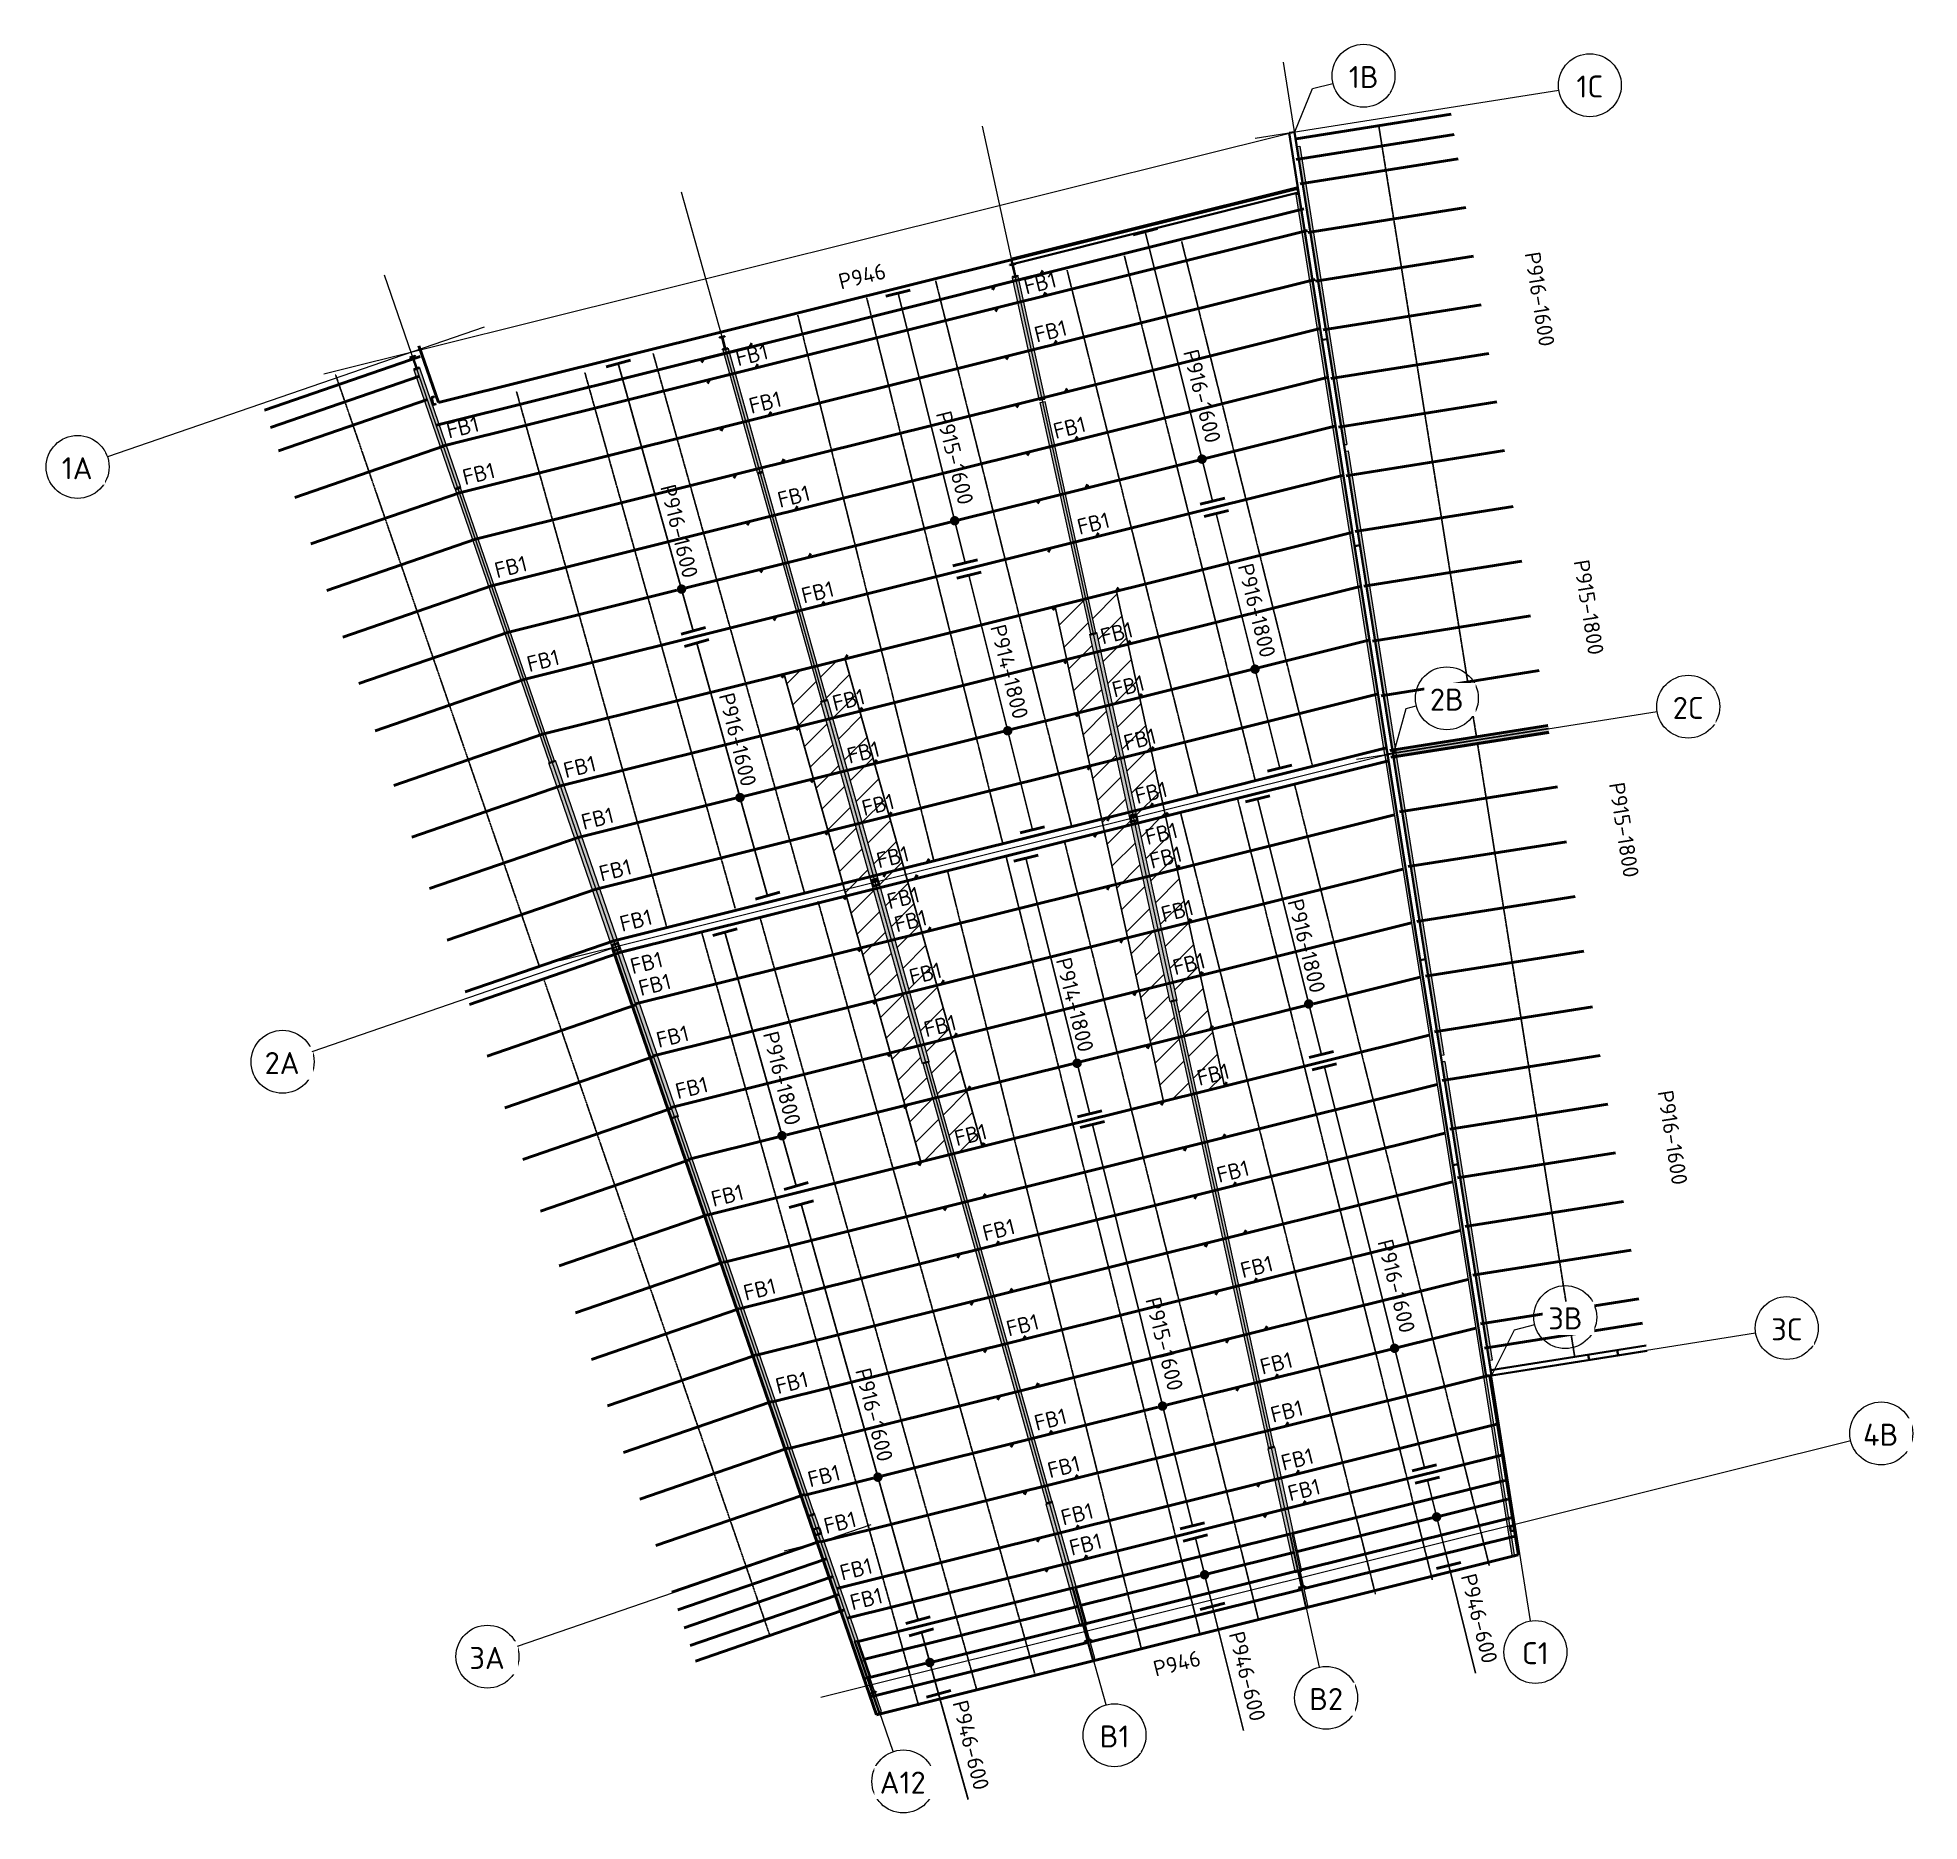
# Model space of a CAD drawing. Header units: millimetres. Extents: x 632 to 197946, y -2790 to 4041528.
# Drawn here: x 15612 to 75414, y 3984824 to 4041528 of the extents above; entities that cross this region are included whole.
import ezdxf

# ---------------------------------------------------------------- set-up
doc = ezdxf.new("R2010")
doc.units = ezdxf.units.MM
for name, pattern in [('Dash', [7, 5, -2]), ('Hidden', [4, 3, -1]), ('Hidden Half', [3, 2, -1])]:
    doc.linetypes.add(name, pattern=pattern)
for name, color, linetype, lineweight in [('A-010-M_LINE', 90, 'Continuous', 13), ('A-200-M_WALL_EXT', 113, 'Continuous', 13), ('S-280-A_STRUCT_FRAME', 2, 'Continuous', 18), ('S-280-M_COLUMN', 52, 'Continuous', 13), ('S-280-M_STRUCT_FRAME', 12, 'Continuous', 13), ('S-280-MH_COLUMN', 52, 'Hidden Half', 13), ('Z-000-T_TEXT', 131, 'Continuous', 25), ('Z-030-M_GRID', 191, 'Continuous', 13), ('Z-033_T_GRIDREF', 31, 'Continuous', 13), ('Z-060-M_DETAIL', 92, 'Continuous', 25)]:
    doc.layers.add(name, color=color, linetype=linetype, lineweight=lineweight)
doc.styles.add('ISOCPEUR_1', font='isocpeur.ttf', dxfattribs={"height": 700})
doc.styles.add('ISOCPEUR_2', font='isocpeur.ttf', dxfattribs={"height": 500})
doc.styles.add('ISOCPEUR_3', font='isocpeur.ttf', dxfattribs={"height": 2.5})
pattern_1 = [(45, (2381553.9, 0), (-424.26407, 424.26407), [])]

msp = doc.modelspace()

# ---------------------------------------------------------------- texts
at = {"layer": 'S-280-A_STRUCT_FRAME', "lineweight": 13, "char_height": 500, "attachment_point": 1, "style": 'ISOCPEUR_2'}
for s, insert, width, rotation in [('P946', (41017, 4034001), 1827.85, 14.00703), ('P916-1600', (63357, 4034752), 3687.76, 279.03972), ('P916-1600', (52492, 4031662), 3687.76, 284.00703), ('P915-1600', (44633, 4029703), 3687.76, 284.00703), ('P916-1600', (35877, 4027369), 3687.76, 284.00703), ('P916-1800', (54230, 4024857), 3687.76, 284.00703), ('P915-1800', (64914, 4024965), 3687.76, 279.03972), ('P914-1800', (46366, 4022917), 3735.86, 284.00703), ('P916-1600', (37735, 4020744), 3687.76, 284.00703), ('P915-1800', (66037, 4017888), 3687.76, 278.96093), ('P916-1800', (55815, 4014195), 3687.76, 283.99361), ('P914-1800', (48447, 4012330), 3735.86, 283.99361), ('P916-1800', (39138, 4009985), 3687.76, 283.99361), ('P916-1600', (67581, 4008099), 3687.76, 278.96093), ('P916-1600', (58668, 4003373), 3687.76, 283.99361), ('P915-1600', (51294, 4001536), 3687.76, 283.99361), ('P916-1600', (42074, 3999282), 3687.76, 283.99361), ('P946-600', (61317, 3992745), 3559.49, 283.99361), ('P946-600', (53943, 3990908), 3559.49, 283.99361), ('P946', (51021, 3989904), 1827.85, 13.99361), ('P946-600', (45161, 3988719), 3559.49, 283.99361)]:
    msp.add_mtext(s, dxfattribs=dict(at, insert=insert, width=width, rotation=rotation))

# ---------------------------------------------------------------- blocks, each defined once
blk = doc.blocks.new('NRP_Framing-Steel-Purlin C - P946 - EC250-24-4111187-S6_011 - UPPER PURLIN PLAN - PART 2')
at = {"layer": 'S-280-M_STRUCT_FRAME', "color": 1, "lineweight": 50}
blk.add_line((-2353828, 4031735), (-2353206, 4029928), dxfattribs=at)
blk.add_line((-2353828, 4031735), (-2353206, 4029928), dxfattribs=at)
blk = doc.blocks.new('NRP_Framing-Steel-Purlin C - P946 - EC250-24-4049812-S6_011 - UPPER PURLIN PLAN - PART 2')
at = {"layer": 'S-280-M_STRUCT_FRAME', "color": 1, "lineweight": 50}
blk.add_line((-2339286, 3988216), (-2347677, 4012585), dxfattribs=at)
blk.add_line((-2339286, 3988216), (-2347677, 4012585), dxfattribs=at)
blk = doc.blocks.new('NRP_Framing-Steel-Purlin C - P946 - EC250-24-4033922-S6_011 - UPPER PURLIN PLAN - PART 2')
at = {"layer": 'S-280-M_STRUCT_FRAME', "color": 1, "lineweight": 50}
blk.add_line((-2353205, 4029926), (-2325906, 4036736), dxfattribs=at)
blk.add_line((-2353205, 4029926), (-2325906, 4036736), dxfattribs=at)
blk = doc.blocks.new('NRP_Framing-Steel-Purlin C - P946 - EC250-24-4133020-S6_011 - UPPER PURLIN PLAN - PART 2')
at = {"layer": 'S-280-M_STRUCT_FRAME', "color": 1, "lineweight": 50}
blk.add_line((-2321022, 4039090), (-2325947, 4038306), dxfattribs=at)
blk.add_line((-2321022, 4039090), (-2325947, 4038306), dxfattribs=at)
blk = doc.blocks.new('NRP_Framing-Steel-Purlin Z - P916 - EZ250-24-4038568-S6_011 - UPPER PURLIN PLAN - PART 2')
at = {"layer": 'S-280-M_STRUCT_FRAME', "color": 1, "lineweight": 50}
blk.add_line((-2350491, 4021123), (-2355219, 4019495), dxfattribs=at)
blk = doc.blocks.new('NRP_Framing-Steel-Purlin Z - P914 - EZ250-15-4070612-S6_011 - UPPER PURLIN PLAN - PART 2')
at = {"layer": 'S-280-M_STRUCT_FRAME', "color": 150, "lineweight": 50}
blk.add_line((-2347494, 4012419), (-2352222, 4010791), dxfattribs=at)
blk = doc.blocks.new('NRP_Framing-Steel-Purlin Z - P914 - EZ250-15-4038684-S6_011 - UPPER PURLIN PLAN - PART 2')
at = {"layer": 'S-280-M_STRUCT_FRAME', "color": 150, "lineweight": 50}
blk.add_line((-2347632, 4012821), (-2352360, 4011193), dxfattribs=at)
blk = doc.blocks.new('NRP_Framing-Steel-Purlin Z - P916 - EZ250-24-V7-S6_011 - UPPER PURLIN PLAN - PART 2')
at = {"layer": 'S-280-M_STRUCT_FRAME', "color": 1, "lineweight": 50}
blk.add_line((-2351007, 4022622), (-2355735, 4020994), dxfattribs=at)
blk = doc.blocks.new('NRP_Framing-Steel-Purlin Z - P916 - EZ250-24-V8-S6_011 - UPPER PURLIN PLAN - PART 2')
at = {"layer": 'S-280-M_STRUCT_FRAME', "color": 1, "lineweight": 50}
blk.add_line((-2351517, 4024102), (-2356244, 4022474), dxfattribs=at)
blk = doc.blocks.new('NRP_Framing-Steel-Purlin Z - P916 - EZ250-24-V9-S6_011 - UPPER PURLIN PLAN - PART 2')
at = {"layer": 'S-280-M_STRUCT_FRAME', "color": 1, "lineweight": 50}
blk.add_line((-2352027, 4025582), (-2356754, 4023954), dxfattribs=at)
blk = doc.blocks.new('NRP_Framing-Steel-Purlin Z - P916 - EZ250-24-V10-S6_011 - UPPER PURLIN PLAN - PART 2')
at = {"layer": 'S-280-M_STRUCT_FRAME', "color": 1, "lineweight": 50}
blk.add_line((-2352536, 4027062), (-2357264, 4025434), dxfattribs=at)
blk = doc.blocks.new('NRP_Framing-Steel-Purlin Z - P916 - EZ250-24-V11-S6_011 - UPPER PURLIN PLAN - PART 2')
at = {"layer": 'S-280-M_STRUCT_FRAME', "color": 1, "lineweight": 50}
blk.add_line((-2353046, 4028542), (-2357773, 4026914), dxfattribs=at)
blk = doc.blocks.new('NRP_Framing-Steel-Purlin Z - P916 - EZ250-24-V12-S6_011 - UPPER PURLIN PLAN - PART 2')
at = {"layer": 'S-280-M_STRUCT_FRAME', "color": 1, "lineweight": 50}
blk.add_line((-2353556, 4030022), (-2358283, 4028394), dxfattribs=at)
blk = doc.blocks.new('NRP_Framing-Steel-Purlin Z - P914 - EZ250-15-4110111-S6_011 - UPPER PURLIN PLAN - PART 2')
at = {"layer": 'S-280-M_STRUCT_FRAME', "color": 150, "lineweight": 50}
blk.add_line((-2346929, 4010777), (-2351656, 4009150), dxfattribs=at)
blk = doc.blocks.new('NRP_Framing-Steel-Purlin Z - P914 - EZ250-15-4038685-S6_011 - UPPER PURLIN PLAN - PART 2')
at = {"layer": 'S-280-M_STRUCT_FRAME', "color": 150, "lineweight": 50}
blk.add_line((-2346364, 4009136), (-2351091, 4007508), dxfattribs=at)
blk = doc.blocks.new('NRP_Framing-Steel-Purlin Z - P914 - EZ250-15-4038687-S6_011 - UPPER PURLIN PLAN - PART 2')
at = {"layer": 'S-280-M_STRUCT_FRAME', "color": 150, "lineweight": 50}
blk.add_line((-2348198, 4014462), (-2352925, 4012834), dxfattribs=at)
blk = doc.blocks.new('NRP_Framing-Steel-Purlin Z - P914 - EZ250-15-V14-S6_011 - UPPER PURLIN PLAN - PART 2')
at = {"layer": 'S-280-M_STRUCT_FRAME', "color": 150, "lineweight": 50}
blk.add_line((-2348763, 4016103), (-2353490, 4014475), dxfattribs=at)
blk = doc.blocks.new('NRP_Framing-Steel-Purlin Z - P914 - EZ250-15-V15-S6_011 - UPPER PURLIN PLAN - PART 2')
at = {"layer": 'S-280-M_STRUCT_FRAME', "color": 150, "lineweight": 50}
blk.add_line((-2349328, 4017744), (-2354055, 4016116), dxfattribs=at)
blk = doc.blocks.new('NRP_Framing-Steel-Purlin Z - P914 - EZ250-15-V16-S6_011 - UPPER PURLIN PLAN - PART 2')
at = {"layer": 'S-280-M_STRUCT_FRAME', "color": 150, "lineweight": 50}
blk.add_line((-2349893, 4019385), (-2354620, 4017757), dxfattribs=at)
blk = doc.blocks.new('NRP_Framing-Steel-Purlin Z - P916 - EZ250-24-V17-S6_011 - UPPER PURLIN PLAN - PART 2')
at = {"layer": 'S-280-M_STRUCT_FRAME', "color": 1, "lineweight": 50}
blk.add_line((-2353810, 4030762), (-2358538, 4029135), dxfattribs=at)
blk = doc.blocks.new('NRP_Framing-Steel-Purlin Z - P915 - EZ250-19-4044862-S6_011 - UPPER PURLIN PLAN - PART 2')
at = {"layer": 'S-280-M_STRUCT_FRAME', "color": 3, "lineweight": 50}
for p, q in [((-2333969, 4033307), (-2333897, 4033428)), ((-2344584, 4030659), (-2335424, 4032944)), ((-2344657, 4030538), (-2344584, 4030659))]:
    blk.add_line(p, q, dxfattribs=at)
blk = doc.blocks.new('NRP_Framing-Steel-Purlin Z - P916 - EZ250-24-4044863-S6_011 - UPPER PURLIN PLAN - PART 2')
at = {"layer": 'S-280-M_STRUCT_FRAME', "color": 1, "lineweight": 50}
for p, q in [((-2335424, 4032944), (-2325590, 4035397)), ((-2335497, 4032823), (-2335424, 4032944))]:
    blk.add_line(p, q, dxfattribs=at)
blk = doc.blocks.new('NRP_Framing-Steel-Purlin Z - P915 - EZ250-19-4105806-S6_011 - UPPER PURLIN PLAN - PART 2')
at = {"layer": 'S-280-M_STRUCT_FRAME', "color": 3, "lineweight": 50}
for p, q in [((-2344770, 4031321), (-2334849, 4033806)), ((-2334751, 4033831), (-2334073, 4034001)), ((-2334073, 4034001), (-2334000, 4034122)), ((-2344843, 4031200), (-2344770, 4031321))]:
    blk.add_line(p, q, dxfattribs=at)
blk = doc.blocks.new('NRP_Framing-Steel-Purlin Z - P916 - EZ250-24-4104541-S6_011 - UPPER PURLIN PLAN - PART 2')
at = {"layer": 'S-280-M_STRUCT_FRAME', "color": 1, "lineweight": 50}
for p, q in [((-2335528, 4033637), (-2325699, 4036089)), ((-2335601, 4033516), (-2335528, 4033637))]:
    blk.add_line(p, q, dxfattribs=at)
blk = doc.blocks.new('NRP_Framing-Steel-Purlin Z - P916 - EZ250-24-4043329-S6_011 - UPPER PURLIN PLAN - PART 2')
at = {"layer": 'S-280-M_STRUCT_FRAME', "color": 1, "lineweight": 50}
for p, q in [((-2353082, 4028539), (-2344584, 4030659)), ((-2343130, 4031022), (-2343057, 4031143))]:
    blk.add_line(p, q, dxfattribs=at)
blk = doc.blocks.new('NRP_Framing-Steel-Purlin Z - P916 - EZ250-24-V18-S6_011 - UPPER PURLIN PLAN - PART 2')
at = {"layer": 'S-280-M_STRUCT_FRAME', "color": 1, "lineweight": 50}
for p, q in [((-2353270, 4029211), (-2343318, 4031693)), ((-2343318, 4031693), (-2343245, 4031814))]:
    blk.add_line(p, q, dxfattribs=at)
blk = doc.blocks.new('NRP_Framing-Steel-Purlin Z - P915 - EZ250-19-4044895-S6_011 - UPPER PURLIN PLAN - PART 2')
at = {"layer": 'S-280-M_STRUCT_FRAME', "color": 3, "lineweight": 50}
for p, q in [((-2333635, 4031776), (-2333562, 4031897)), ((-2344161, 4029150), (-2335090, 4031413)), ((-2344234, 4029029), (-2344161, 4029150))]:
    blk.add_line(p, q, dxfattribs=at)
blk = doc.blocks.new('NRP_Framing-Steel-Purlin Z - P916 - EZ250-24-4044943-S6_011 - UPPER PURLIN PLAN - PART 2')
at = {"layer": 'S-280-M_STRUCT_FRAME', "color": 1, "lineweight": 50}
for p, q in [((-2335090, 4031413), (-2325343, 4033844)), ((-2335163, 4031292), (-2335090, 4031413))]:
    blk.add_line(p, q, dxfattribs=at)
blk = doc.blocks.new('NRP_Framing-Steel-Purlin Z - P916 - EZ250-24-4044913-S6_011 - UPPER PURLIN PLAN - PART 2')
at = {"layer": 'S-280-M_STRUCT_FRAME', "color": 1, "lineweight": 50}
for p, q in [((-2342706, 4029513), (-2342633, 4029634)), ((-2352535, 4027061), (-2344161, 4029150))]:
    blk.add_line(p, q, dxfattribs=at)
blk = doc.blocks.new('NRP_Framing-Steel-Purlin Z - P915 - EZ250-19-4044893-S6_011 - UPPER PURLIN PLAN - PART 2')
at = {"layer": 'S-280-M_STRUCT_FRAME', "color": 3, "lineweight": 50}
for p, q in [((-2333301, 4030252), (-2333228, 4030372)), ((-2343740, 4027648), (-2334756, 4029889)), ((-2343812, 4027527), (-2343740, 4027648))]:
    blk.add_line(p, q, dxfattribs=at)
blk = doc.blocks.new('NRP_Framing-Steel-Purlin Z - P916 - EZ250-24-4044941-S6_011 - UPPER PURLIN PLAN - PART 2')
at = {"layer": 'S-280-M_STRUCT_FRAME', "color": 1, "lineweight": 50}
for p, q in [((-2334756, 4029889), (-2325182, 4032277)), ((-2334829, 4029768), (-2334756, 4029889))]:
    blk.add_line(p, q, dxfattribs=at)
blk = doc.blocks.new('NRP_Framing-Steel-Purlin Z - P916 - EZ250-24-4044911-S6_011 - UPPER PURLIN PLAN - PART 2')
at = {"layer": 'S-280-M_STRUCT_FRAME', "color": 1, "lineweight": 50}
for p, q in [((-2342285, 4028011), (-2342212, 4028131)), ((-2352025, 4025581), (-2343740, 4027648))]:
    blk.add_line(p, q, dxfattribs=at)
blk = doc.blocks.new('NRP_Framing-Steel-Purlin Z - P915 - EZ250-19-4044891-S6_011 - UPPER PURLIN PLAN - PART 2')
at = {"layer": 'S-280-M_STRUCT_FRAME', "color": 3, "lineweight": 50}
for p, q in [((-2343319, 4026145), (-2334423, 4028365)), ((-2332968, 4028728), (-2332895, 4028848)), ((-2343391, 4026025), (-2343319, 4026145))]:
    blk.add_line(p, q, dxfattribs=at)
blk = doc.blocks.new('NRP_Framing-Steel-Purlin Z - P916 - EZ250-24-4044940-S6_011 - UPPER PURLIN PLAN - PART 2')
at = {"layer": 'S-280-M_STRUCT_FRAME', "color": 1, "lineweight": 50}
for p, q in [((-2334423, 4028365), (-2324962, 4030725)), ((-2334496, 4028244), (-2334423, 4028365))]:
    blk.add_line(p, q, dxfattribs=at)
blk = doc.blocks.new('NRP_Framing-Steel-Purlin Z - P916 - EZ250-24-4044909-S6_011 - UPPER PURLIN PLAN - PART 2')
at = {"layer": 'S-280-M_STRUCT_FRAME', "color": 1, "lineweight": 50}
for p, q in [((-2341863, 4026508), (-2341790, 4026629)), ((-2351516, 4024101), (-2343319, 4026145))]:
    blk.add_line(p, q, dxfattribs=at)
blk = doc.blocks.new('NRP_Framing-Steel-Purlin Z - P915 - EZ250-19-4044889-S6_011 - UPPER PURLIN PLAN - PART 2')
at = {"layer": 'S-280-M_STRUCT_FRAME', "color": 3, "lineweight": 50}
for p, q in [((-2332635, 4027203), (-2332562, 4027324)), ((-2336651, 4026201), (-2334090, 4026840)), ((-2342897, 4024643), (-2336941, 4026129)), ((-2342970, 4024522), (-2342897, 4024643))]:
    blk.add_line(p, q, dxfattribs=at)
blk = doc.blocks.new('NRP_Framing-Steel-Purlin Z - P916 - EZ250-24-4044939-S6_011 - UPPER PURLIN PLAN - PART 2')
at = {"layer": 'S-280-M_STRUCT_FRAME', "color": 1, "lineweight": 50}
for p, q in [((-2328792, 4028162), (-2324717, 4029179)), ((-2334090, 4026840), (-2329081, 4028090)), ((-2334163, 4026720), (-2334090, 4026840))]:
    blk.add_line(p, q, dxfattribs=at)
blk = doc.blocks.new('NRP_Framing-Steel-Purlin Z - P916 - EZ250-24-4044907-S6_011 - UPPER PURLIN PLAN - PART 2')
at = {"layer": 'S-280-M_STRUCT_FRAME', "color": 1, "lineweight": 50}
for p, q in [((-2341442, 4025006), (-2341369, 4025127)), ((-2345334, 4024035), (-2342897, 4024643)), ((-2351006, 4022620), (-2345624, 4023963))]:
    blk.add_line(p, q, dxfattribs=at)
blk = doc.blocks.new('NRP_Framing-Steel-Purlin Z - P915 - EZ250-19-4044887-S6_011 - UPPER PURLIN PLAN - PART 2')
at = {"layer": 'S-280-M_STRUCT_FRAME', "color": 3, "lineweight": 50}
for p, q in [((-2342470, 4023122), (-2333752, 4025297)), ((-2332297, 4025660), (-2332224, 4025781)), ((-2342543, 4023001), (-2342470, 4023122))]:
    blk.add_line(p, q, dxfattribs=at)
blk = doc.blocks.new('NRP_Framing-Steel-Purlin Z - P916 - EZ250-24-4044938-S6_011 - UPPER PURLIN PLAN - PART 2')
at = {"layer": 'S-280-M_STRUCT_FRAME', "color": 1, "lineweight": 50}
for p, q in [((-2333752, 4025297), (-2324469, 4027613)), ((-2333825, 4025176), (-2333752, 4025297))]:
    blk.add_line(p, q, dxfattribs=at)
blk = doc.blocks.new('NRP_Framing-Steel-Purlin Z - P916 - EZ250-24-4044905-S6_011 - UPPER PURLIN PLAN - PART 2')
at = {"layer": 'S-280-M_STRUCT_FRAME', "color": 1, "lineweight": 50}
for p, q in [((-2341015, 4023485), (-2340942, 4023606)), ((-2350490, 4021122), (-2342470, 4023122))]:
    blk.add_line(p, q, dxfattribs=at)
blk = doc.blocks.new('NRP_Framing-Steel-Purlin Z - P914 - EZ250-15-4051325-S6_011 - UPPER PURLIN PLAN - PART 2')
at = {"layer": 'S-280-M_STRUCT_FRAME', "color": 150, "lineweight": 50}
for p, q in [((-2331664, 4023931), (-2331591, 4024052)), ((-2342218, 4021298), (-2333604, 4023447)), ((-2342291, 4021178), (-2342218, 4021298))]:
    blk.add_line(p, q, dxfattribs=at)
blk = doc.blocks.new('NRP_Framing-Steel-Purlin Z - P916 - EZ250-24-4051348-S6_011 - UPPER PURLIN PLAN - PART 2')
at = {"layer": 'S-280-M_STRUCT_FRAME', "color": 1, "lineweight": 50}
for p, q in [((-2333604, 4023447), (-2324181, 4025798)), ((-2333676, 4023327), (-2333604, 4023447))]:
    blk.add_line(p, q, dxfattribs=at)
blk = doc.blocks.new('NRP_Framing-Steel-Purlin Z - P916 - EZ250-24-4051381-S6_011 - UPPER PURLIN PLAN - PART 2')
at = {"layer": 'S-280-M_STRUCT_FRAME', "color": 1, "lineweight": 50}
for p, q in [((-2340278, 4021782), (-2340205, 4021903)), ((-2349892, 4019384), (-2342218, 4021298))]:
    blk.add_line(p, q, dxfattribs=at)
blk = doc.blocks.new('NRP_Framing-Steel-Purlin Z - P914 - EZ250-15-4051326-S6_011 - UPPER PURLIN PLAN - PART 2')
at = {"layer": 'S-280-M_STRUCT_FRAME', "color": 150, "lineweight": 50}
for p, q in [((-2331294, 4022241), (-2331221, 4022362)), ((-2341751, 4019633), (-2333234, 4021757)), ((-2341824, 4019512), (-2341751, 4019633))]:
    blk.add_line(p, q, dxfattribs=at)
blk = doc.blocks.new('NRP_Framing-Steel-Purlin Z - P916 - EZ250-24-4051337-S6_011 - UPPER PURLIN PLAN - PART 2')
at = {"layer": 'S-280-M_STRUCT_FRAME', "color": 1, "lineweight": 50}
for p, q in [((-2333234, 4021757), (-2323910, 4024083)), ((-2333307, 4021637), (-2333234, 4021757))]:
    blk.add_line(p, q, dxfattribs=at)
blk = doc.blocks.new('NRP_Framing-Steel-Purlin Z - P916 - EZ250-24-4051382-S6_011 - UPPER PURLIN PLAN - PART 2')
at = {"layer": 'S-280-M_STRUCT_FRAME', "color": 1, "lineweight": 50}
for p, q in [((-2339811, 4020117), (-2339738, 4020238)), ((-2349326, 4017743), (-2341751, 4019633))]:
    blk.add_line(p, q, dxfattribs=at)
blk = doc.blocks.new('NRP_Framing-Steel-Purlin Z - P914 - EZ250-15-4051327-S6_011 - UPPER PURLIN PLAN - PART 2')
at = {"layer": 'S-280-M_STRUCT_FRAME', "color": 150, "lineweight": 50}
for p, q in [((-2330924, 4020551), (-2330852, 4020672)), ((-2334971, 4019542), (-2332865, 4020067)), ((-2341284, 4017967), (-2335259, 4019470)), ((-2341357, 4017846), (-2341284, 4017967))]:
    blk.add_line(p, q, dxfattribs=at)
blk = doc.blocks.new('NRP_Framing-Steel-Purlin Z - P916 - EZ250-24-4051338-S6_011 - UPPER PURLIN PLAN - PART 2')
at = {"layer": 'S-280-M_STRUCT_FRAME', "color": 1, "lineweight": 50}
for p, q in [((-2327112, 4021502), (-2323638, 4022369)), ((-2332864, 4020067), (-2327400, 4021431)), ((-2332937, 4019947), (-2332864, 4020067))]:
    blk.add_line(p, q, dxfattribs=at)
blk = doc.blocks.new('NRP_Framing-Steel-Purlin Z - P916 - EZ250-24-4051383-S6_011 - UPPER PURLIN PLAN - PART 2')
at = {"layer": 'S-280-M_STRUCT_FRAME', "color": 1, "lineweight": 50}
for p, q in [((-2339344, 4018451), (-2339271, 4018572)), ((-2343479, 4017419), (-2341284, 4017967)), ((-2348761, 4016102), (-2343767, 4017348))]:
    blk.add_line(p, q, dxfattribs=at)
blk = doc.blocks.new('NRP_Framing-Steel-Purlin Z - P914 - EZ250-15-4051328-S6_011 - UPPER PURLIN PLAN - PART 2')
at = {"layer": 'S-280-M_STRUCT_FRAME', "color": 150, "lineweight": 50}
for p, q in [((-2330555, 4018861), (-2330482, 4018982)), ((-2340817, 4016301), (-2332495, 4018377)), ((-2340890, 4016181), (-2340817, 4016301))]:
    blk.add_line(p, q, dxfattribs=at)
blk = doc.blocks.new('NRP_Framing-Steel-Purlin Z - P916 - EZ250-24-4051339-S6_011 - UPPER PURLIN PLAN - PART 2')
at = {"layer": 'S-280-M_STRUCT_FRAME', "color": 1, "lineweight": 50}
for p, q in [((-2332495, 4018377), (-2323367, 4020655)), ((-2332568, 4018257), (-2332495, 4018377))]:
    blk.add_line(p, q, dxfattribs=at)
blk = doc.blocks.new('NRP_Framing-Steel-Purlin Z - P916 - EZ250-24-4051384-S6_011 - UPPER PURLIN PLAN - PART 2')
at = {"layer": 'S-280-M_STRUCT_FRAME', "color": 1, "lineweight": 50}
for p, q in [((-2338877, 4016785), (-2338804, 4016906)), ((-2348196, 4014461), (-2340817, 4016301))]:
    blk.add_line(p, q, dxfattribs=at)
blk = doc.blocks.new('NRP_Framing-Steel-Purlin Z - P914 - EZ250-15-4045171-S6_011 - UPPER PURLIN PLAN - PART 2')
at = {"layer": 'S-280-M_STRUCT_FRAME', "color": 150, "lineweight": 50}
for p, q in [((-2330574, 4017075), (-2330501, 4017195)), ((-2338988, 4014976), (-2331883, 4016748)), ((-2339061, 4014855), (-2338988, 4014976))]:
    blk.add_line(p, q, dxfattribs=at)
blk = doc.blocks.new('NRP_Framing-Steel-Purlin Z - P916 - EZ250-24-4045172-S6_011 - UPPER PURLIN PLAN - PART 2')
at = {"layer": 'S-280-M_STRUCT_FRAME', "color": 1, "lineweight": 50}
for p, q in [((-2331883, 4016748), (-2323071, 4018946)), ((-2331956, 4016627), (-2331883, 4016748))]:
    blk.add_line(p, q, dxfattribs=at)
blk = doc.blocks.new('NRP_Framing-Steel-Purlin Z - P916 - EZ250-24-V19-S6_011 - UPPER PURLIN PLAN - PART 2')
at = {"layer": 'S-280-M_STRUCT_FRAME', "color": 1, "lineweight": 50}
for p, q in [((-2337679, 4015302), (-2337606, 4015423)), ((-2347631, 4012820), (-2338988, 4014976))]:
    blk.add_line(p, q, dxfattribs=at)
blk = doc.blocks.new('NRP_Framing-Steel-Purlin Z - P916 - EZ250-24-4046570-S6_011 - UPPER PURLIN PLAN - PART 2')
at = {"layer": 'S-280-M_STRUCT_FRAME', "color": 1, "lineweight": 50}
blk.add_line((-2316527, 4010713), (-2321553, 4009920), dxfattribs=at)
blk = doc.blocks.new('NRP_Framing-Steel-Purlin Z - P916 - EZ250-24-4046571-S6_011 - UPPER PURLIN PLAN - PART 2')
at = {"layer": 'S-280-M_STRUCT_FRAME', "color": 1, "lineweight": 50}
blk.add_line((-2319329, 4028400), (-2324353, 4027601), dxfattribs=at)
blk = doc.blocks.new('NRP_Framing-Steel-Purlin Z - P916 - EZ250-24-V20-S6_011 - UPPER PURLIN PLAN - PART 2')
at = {"layer": 'S-280-M_STRUCT_FRAME', "color": 1, "lineweight": 50}
blk.add_line((-2319573, 4029946), (-2324598, 4029147), dxfattribs=at)
blk = doc.blocks.new('NRP_Framing-Steel-Purlin Z - P916 - EZ250-24-V21-S6_011 - UPPER PURLIN PLAN - PART 2')
at = {"layer": 'S-280-M_STRUCT_FRAME', "color": 1, "lineweight": 50}
blk.add_line((-2319818, 4031492), (-2324843, 4030693), dxfattribs=at)
blk = doc.blocks.new('NRP_Framing-Steel-Purlin Z - P916 - EZ250-24-4046795-S6_011 - UPPER PURLIN PLAN - PART 2')
at = {"layer": 'S-280-M_STRUCT_FRAME', "color": 1, "lineweight": 50}
blk.add_line((-2320063, 4033039), (-2325087, 4032239), dxfattribs=at)
blk = doc.blocks.new('NRP_Framing-Steel-Purlin Z - P916 - EZ250-24-V22-S6_011 - UPPER PURLIN PLAN - PART 2')
at = {"layer": 'S-280-M_STRUCT_FRAME', "color": 1, "lineweight": 50}
blk.add_line((-2320308, 4034585), (-2325333, 4033785), dxfattribs=at)
blk = doc.blocks.new('NRP_Framing-Steel-Purlin Z - P916 - EZ250-24-V23-S6_011 - UPPER PURLIN PLAN - PART 2')
at = {"layer": 'S-280-M_STRUCT_FRAME', "color": 1, "lineweight": 50}
blk.add_line((-2320553, 4036131), (-2325578, 4035331), dxfattribs=at)
blk = doc.blocks.new('NRP_Framing-Steel-Purlin Z - P916 - EZ250-24-V24-S6_011 - UPPER PURLIN PLAN - PART 2')
at = {"layer": 'S-280-M_STRUCT_FRAME', "color": 1, "lineweight": 50}
blk.add_line((-2320798, 4037677), (-2325822, 4036878), dxfattribs=at)
blk = doc.blocks.new('NRP_Framing-Steel-Purlin Z - P916 - EZ250-24-V25-S6_011 - UPPER PURLIN PLAN - PART 2')
at = {"layer": 'S-280-M_STRUCT_FRAME', "color": 1, "lineweight": 50}
blk.add_line((-2316282, 4009167), (-2321308, 4008374), dxfattribs=at)
blk = doc.blocks.new('NRP_Framing-Steel-Purlin Z - P916 - EZ250-24-V26-S6_011 - UPPER PURLIN PLAN - PART 2')
at = {"layer": 'S-280-M_STRUCT_FRAME', "color": 1, "lineweight": 50}
blk.add_line((-2316037, 4007620), (-2321063, 4006828), dxfattribs=at)
blk = doc.blocks.new('NRP_Framing-Steel-Purlin Z - P916 - EZ250-24-4047314-S6_011 - UPPER PURLIN PLAN - PART 2')
at = {"layer": 'S-280-M_STRUCT_FRAME', "color": 1, "lineweight": 50}
blk.add_line((-2315792, 4006074), (-2320821, 4005281), dxfattribs=at)
blk = doc.blocks.new('NRP_Framing-Steel-Purlin Z - P916 - EZ250-24-V27-S6_011 - UPPER PURLIN PLAN - PART 2')
at = {"layer": 'S-280-M_STRUCT_FRAME', "color": 1, "lineweight": 50}
blk.add_line((-2315547, 4004528), (-2320573, 4003736), dxfattribs=at)
blk = doc.blocks.new('NRP_Framing-Steel-Purlin Z - P916 - EZ250-24-V28-S6_011 - UPPER PURLIN PLAN - PART 2')
at = {"layer": 'S-280-M_STRUCT_FRAME', "color": 1, "lineweight": 50}
blk.add_line((-2315303, 4002982), (-2320328, 4002189), dxfattribs=at)
blk = doc.blocks.new('NRP_Framing-Steel-Purlin Z - P916 - EZ250-24-V29-S6_011 - UPPER PURLIN PLAN - PART 2')
at = {"layer": 'S-280-M_STRUCT_FRAME', "color": 1, "lineweight": 50}
blk.add_line((-2315058, 4001436), (-2320083, 4000643), dxfattribs=at)
blk = doc.blocks.new('NRP_Framing-Steel-Purlin Z - P915 - EZ250-19-4047691-S6_011 - UPPER PURLIN PLAN - PART 2')
at = {"layer": 'S-280-M_STRUCT_FRAME', "color": 3, "lineweight": 50}
blk.add_line((-2317911, 4019449), (-2322936, 4018656), dxfattribs=at)
blk = doc.blocks.new('NRP_Framing-Steel-Purlin Z - P915 - EZ250-19-4047692-S6_011 - UPPER PURLIN PLAN - PART 2')
at = {"layer": 'S-280-M_STRUCT_FRAME', "color": 3, "lineweight": 50}
blk.add_line((-2317945, 4019664), (-2322969, 4018865), dxfattribs=at)
blk = doc.blocks.new('NRP_Framing-Steel-Purlin Z - P915 - EZ250-19-4047824-S6_011 - UPPER PURLIN PLAN - PART 2')
at = {"layer": 'S-280-M_STRUCT_FRAME', "color": 3, "lineweight": 50}
blk.add_line((-2317635, 4017708), (-2322661, 4016915), dxfattribs=at)
blk = doc.blocks.new('NRP_Framing-Steel-Purlin Z - P915 - EZ250-19-V30-S6_011 - UPPER PURLIN PLAN - PART 2')
at = {"layer": 'S-280-M_STRUCT_FRAME', "color": 3, "lineweight": 50}
blk.add_line((-2317359, 4015967), (-2322385, 4015175), dxfattribs=at)
blk = doc.blocks.new('NRP_Framing-Steel-Purlin Z - P915 - EZ250-19-V31-S6_011 - UPPER PURLIN PLAN - PART 2')
at = {"layer": 'S-280-M_STRUCT_FRAME', "color": 3, "lineweight": 50}
blk.add_line((-2317084, 4014227), (-2322109, 4013434), dxfattribs=at)
blk = doc.blocks.new('NRP_Framing-Steel-Purlin Z - P915 - EZ250-19-4047861-S6_011 - UPPER PURLIN PLAN - PART 2')
at = {"layer": 'S-280-M_STRUCT_FRAME', "color": 3, "lineweight": 50}
blk.add_line((-2316808, 4012486), (-2321838, 4011693), dxfattribs=at)
blk = doc.blocks.new('NRP_Framing-Steel-Purlin Z - P915 - EZ250-19-4048004-S6_011 - UPPER PURLIN PLAN - PART 2')
at = {"layer": 'S-280-M_STRUCT_FRAME', "color": 3, "lineweight": 50}
blk.add_line((-2318221, 4021405), (-2323245, 4020605), dxfattribs=at)
blk = doc.blocks.new('NRP_Framing-Steel-Purlin Z - P915 - EZ250-19-V32-S6_011 - UPPER PURLIN PLAN - PART 2')
at = {"layer": 'S-280-M_STRUCT_FRAME', "color": 3, "lineweight": 50}
blk.add_line((-2318496, 4023145), (-2323521, 4022346), dxfattribs=at)
blk = doc.blocks.new('NRP_Framing-Steel-Purlin Z - P915 - EZ250-19-V33-S6_011 - UPPER PURLIN PLAN - PART 2')
at = {"layer": 'S-280-M_STRUCT_FRAME', "color": 3, "lineweight": 50}
blk.add_line((-2318772, 4024886), (-2323796, 4024087), dxfattribs=at)
blk = doc.blocks.new('NRP_Framing-Steel-Purlin Z - P915 - EZ250-19-V34-S6_011 - UPPER PURLIN PLAN - PART 2')
at = {"layer": 'S-280-M_STRUCT_FRAME', "color": 3, "lineweight": 50}
blk.add_line((-2319048, 4026627), (-2324072, 4025827), dxfattribs=at)
blk = doc.blocks.new('NRP_Framing-Steel-Purlin Z - P916 - EZ250-24-V35-S6_011 - UPPER PURLIN PLAN - PART 2')
at = {"layer": 'S-280-M_STRUCT_FRAME', "color": 1, "lineweight": 50}
blk.add_line((-2314935, 4000663), (-2319961, 3999870), dxfattribs=at)
blk = doc.blocks.new('NRP_Framing-Steel-Purlin Z - P916 - EZ250-24-V36-S6_011 - UPPER PURLIN PLAN - PART 2')
at = {"layer": 'S-280-M_STRUCT_FRAME', "color": 1, "lineweight": 50}
blk.add_line((-2320920, 4038450), (-2325945, 4037651), dxfattribs=at)
blk = doc.blocks.new('NRP_Framing-Steel-Purlin C - P946 - EC250-24-4049948-S6_011 - UPPER PURLIN PLAN - PART 2')
at = {"layer": 'S-280-M_STRUCT_FRAME', "color": 1, "lineweight": 50}
blk.add_line((-2318886, 3993300), (-2339286, 3988216), dxfattribs=at)
blk.add_line((-2318886, 3993300), (-2339286, 3988216), dxfattribs=at)
blk = doc.blocks.new('NRP_Framing-Steel-Purlin C - P946 - EC250-24-4049987-S6_011 - UPPER PURLIN PLAN - PART 2')
at = {"layer": 'S-280-M_STRUCT_FRAME', "color": 1, "lineweight": 50}
blk.add_line((-2319786, 3998987), (-2318883, 3993286), dxfattribs=at)
blk.add_line((-2319786, 3998987), (-2318883, 3993286), dxfattribs=at)
blk = doc.blocks.new('NRP_Framing-Steel-Purlin C - P946 - EC250-24-4050831-S6_011 - UPPER PURLIN PLAN - PART 2')
at = {"layer": 'S-280-M_STRUCT_FRAME', "color": 1, "lineweight": 50}
blk.add_line((-2319031, 3993881), (-2325689, 3992222), dxfattribs=at)
blk.add_line((-2319031, 3993881), (-2325689, 3992222), dxfattribs=at)
blk = doc.blocks.new('NRP_Framing-Steel-Purlin C - P946 - EC250-24-4050855-S6_011 - UPPER PURLIN PLAN - PART 2')
at = {"layer": 'S-280-M_STRUCT_FRAME', "color": 1, "lineweight": 50}
blk.add_line((-2319125, 3994475), (-2325817, 3992807), dxfattribs=at)
blk.add_line((-2319125, 3994475), (-2325817, 3992807), dxfattribs=at)
blk = doc.blocks.new('NRP_Framing-Steel-Purlin C - P946 - EC250-24-4050856-S6_011 - UPPER PURLIN PLAN - PART 2')
at = {"layer": 'S-280-M_STRUCT_FRAME', "color": 1, "lineweight": 50}
for p, q in [((-2319219, 3995069), (-2321338, 3994541)), ((-2319219, 3995069), (-2321338, 3994541)), ((-2321627, 3994469), (-2325946, 3993393)), ((-2321627, 3994469), (-2325946, 3993393))]:
    blk.add_line(p, q, dxfattribs=at)
blk = doc.blocks.new('NRP_Framing-Steel-Purlin C - P946 - EC250-24-4050854-S6_011 - UPPER PURLIN PLAN - PART 2')
at = {"layer": 'S-280-M_STRUCT_FRAME', "color": 1, "lineweight": 50}
blk.add_line((-2319313, 3995663), (-2326074, 3993978), dxfattribs=at)
blk.add_line((-2319313, 3995663), (-2326074, 3993978), dxfattribs=at)
blk = doc.blocks.new('NRP_Framing-Steel-Purlin C - P946 - EC250-24-4050845-S6_011 - UPPER PURLIN PLAN - PART 2')
at = {"layer": 'S-280-M_STRUCT_FRAME', "color": 1, "lineweight": 50}
blk.add_line((-2333059, 3992237), (-2339867, 3990541), dxfattribs=at)
blk.add_line((-2333059, 3992237), (-2339867, 3990541), dxfattribs=at)
blk = doc.blocks.new('NRP_Framing-Steel-Purlin C - P946 - EC250-24-4050851-S6_011 - UPPER PURLIN PLAN - PART 2')
at = {"layer": 'S-280-M_STRUCT_FRAME', "color": 1, "lineweight": 50}
blk.add_line((-2325777, 3992200), (-2332486, 3990528), dxfattribs=at)
blk.add_line((-2325777, 3992200), (-2332486, 3990528), dxfattribs=at)
blk = doc.blocks.new('NRP_Framing-Steel-Purlin C - P946 - EC250-24-4050852-S6_011 - UPPER PURLIN PLAN - PART 2')
at = {"layer": 'S-280-M_STRUCT_FRAME', "color": 1, "lineweight": 50}
for p, q in [((-2326033, 3993371), (-2328713, 3992703)), ((-2326033, 3993371), (-2328713, 3992703)), ((-2329002, 3992631), (-2332810, 3991682)), ((-2329002, 3992631), (-2332810, 3991682))]:
    blk.add_line(p, q, dxfattribs=at)
blk = doc.blocks.new('NRP_Framing-Steel-Purlin C - P946 - EC250-24-4050853-S6_011 - UPPER PURLIN PLAN - PART 2')
at = {"layer": 'S-280-M_STRUCT_FRAME', "color": 1, "lineweight": 50}
blk.add_line((-2326161, 3993956), (-2332972, 3992259), dxfattribs=at)
blk.add_line((-2326161, 3993956), (-2332972, 3992259), dxfattribs=at)
blk = doc.blocks.new('NRP_Framing-Steel-Purlin Z - P916 - EZ250-24-4062104-S6_011 - UPPER PURLIN PLAN - PART 2')
at = {"layer": 'S-280-M_STRUCT_FRAME', "color": 1, "lineweight": 50}
for p, q in [((-2321715, 4009819), (-2328223, 4008197)), ((-2330163, 4007713), (-2330236, 4007592))]:
    blk.add_line(p, q, dxfattribs=at)
blk = doc.blocks.new('NRP_Framing-Steel-Purlin Z - P916 - EZ250-24-4052208-S6_011 - UPPER PURLIN PLAN - PART 2')
at = {"layer": 'S-280-M_STRUCT_FRAME', "color": 1, "lineweight": 50}
for p, q in [((-2335929, 4006276), (-2344632, 4004108)), ((-2335856, 4006398), (-2335929, 4006276))]:
    blk.add_line(p, q, dxfattribs=at)
blk = doc.blocks.new('NRP_Framing-Steel-Purlin Z - P915 - EZ250-19-4052284-S6_011 - UPPER PURLIN PLAN - PART 2')
at = {"layer": 'S-280-M_STRUCT_FRAME', "color": 3, "lineweight": 50}
for p, q in [((-2328223, 4008197), (-2335929, 4006276)), ((-2328150, 4008318), (-2328223, 4008197)), ((-2337870, 4005793), (-2337942, 4005672))]:
    blk.add_line(p, q, dxfattribs=at)
blk = doc.blocks.new('NRP_Framing-Steel-Purlin Z - P916 - EZ250-24-4062105-S6_011 - UPPER PURLIN PLAN - PART 2')
at = {"layer": 'S-280-M_STRUCT_FRAME', "color": 1, "lineweight": 50}
for p, q in [((-2322007, 4011660), (-2325397, 4010815)), ((-2325680, 4010745), (-2328673, 4009999)), ((-2330614, 4009515), (-2330686, 4009394))]:
    blk.add_line(p, q, dxfattribs=at)
blk = doc.blocks.new('NRP_Framing-Steel-Purlin Z - P916 - EZ250-24-4052253-S6_011 - UPPER PURLIN PLAN - PART 2')
at = {"layer": 'S-280-M_STRUCT_FRAME', "color": 1, "lineweight": 50}
for p, q in [((-2336380, 4008078), (-2342136, 4006644)), ((-2336307, 4008199), (-2336380, 4008078)), ((-2342424, 4006572), (-2345239, 4005871))]:
    blk.add_line(p, q, dxfattribs=at)
blk = doc.blocks.new('NRP_Framing-Steel-Purlin Z - P914 - EZ250-15-4052183-S6_011 - UPPER PURLIN PLAN - PART 2')
at = {"layer": 'S-280-M_STRUCT_FRAME', "color": 150, "lineweight": 50}
for p, q in [((-2328673, 4009999), (-2332770, 4008978)), ((-2328601, 4010120), (-2328673, 4009999)), ((-2333056, 4008907), (-2336380, 4008078)), ((-2338320, 4007595), (-2338393, 4007473))]:
    blk.add_line(p, q, dxfattribs=at)
blk = doc.blocks.new('NRP_Framing-Steel-Purlin Z - P916 - EZ250-24-4062106-S6_011 - UPPER PURLIN PLAN - PART 2')
at = {"layer": 'S-280-M_STRUCT_FRAME', "color": 1, "lineweight": 50}
for p, q in [((-2322279, 4013383), (-2328991, 4011710)), ((-2331036, 4011201), (-2331108, 4011080))]:
    blk.add_line(p, q, dxfattribs=at)
blk = doc.blocks.new('NRP_Framing-Steel-Purlin Z - P916 - EZ250-24-4052254-S6_011 - UPPER PURLIN PLAN - PART 2')
at = {"layer": 'S-280-M_STRUCT_FRAME', "color": 1, "lineweight": 50}
for p, q in [((-2336802, 4009764), (-2345807, 4007520)), ((-2336729, 4009885), (-2336802, 4009764))]:
    blk.add_line(p, q, dxfattribs=at)
blk = doc.blocks.new('NRP_Framing-Steel-Purlin Z - P914 - EZ250-15-4052184-S6_011 - UPPER PURLIN PLAN - PART 2')
at = {"layer": 'S-280-M_STRUCT_FRAME', "color": 150, "lineweight": 50}
for p, q in [((-2328991, 4011710), (-2336802, 4009764)), ((-2328918, 4011832), (-2328991, 4011710)), ((-2338841, 4009256), (-2338914, 4009135))]:
    blk.add_line(p, q, dxfattribs=at)
blk = doc.blocks.new('NRP_Framing-Steel-Purlin Z - P916 - EZ250-24-4062107-S6_011 - UPPER PURLIN PLAN - PART 2')
at = {"layer": 'S-280-M_STRUCT_FRAME', "color": 1, "lineweight": 50}
for p, q in [((-2322551, 4015096), (-2329360, 4013399)), ((-2331455, 4012877), (-2331527, 4012756))]:
    blk.add_line(p, q, dxfattribs=at)
blk = doc.blocks.new('NRP_Framing-Steel-Purlin Z - P916 - EZ250-24-4052255-S6_011 - UPPER PURLIN PLAN - PART 2')
at = {"layer": 'S-280-M_STRUCT_FRAME', "color": 1, "lineweight": 50}
for p, q in [((-2337148, 4011561), (-2337221, 4011440)), ((-2337221, 4011440), (-2346371, 4009160))]:
    blk.add_line(p, q, dxfattribs=at)
blk = doc.blocks.new('NRP_Framing-Steel-Purlin Z - P914 - EZ250-15-4052185-S6_011 - UPPER PURLIN PLAN - PART 2')
at = {"layer": 'S-280-M_STRUCT_FRAME', "color": 150, "lineweight": 50}
for p, q in [((-2329361, 4013399), (-2337221, 4011440)), ((-2329288, 4013520), (-2329361, 4013399)), ((-2339307, 4010920), (-2339380, 4010799))]:
    blk.add_line(p, q, dxfattribs=at)
blk = doc.blocks.new('NRP_Framing-Steel-Purlin Z - P916 - EZ250-24-4062108-S6_011 - UPPER PURLIN PLAN - PART 2')
at = {"layer": 'S-280-M_STRUCT_FRAME', "color": 1, "lineweight": 50}
for p, q in [((-2322823, 4016819), (-2329731, 4015097)), ((-2331877, 4014563), (-2331949, 4014441))]:
    blk.add_line(p, q, dxfattribs=at)
blk = doc.blocks.new('NRP_Framing-Steel-Purlin Z - P916 - EZ250-24-4052256-S6_011 - UPPER PURLIN PLAN - PART 2')
at = {"layer": 'S-280-M_STRUCT_FRAME', "color": 1, "lineweight": 50}
for p, q in [((-2337643, 4013126), (-2346939, 4010809)), ((-2337570, 4013247), (-2337643, 4013126))]:
    blk.add_line(p, q, dxfattribs=at)
blk = doc.blocks.new('NRP_Framing-Steel-Purlin Z - P914 - EZ250-15-4052186-S6_011 - UPPER PURLIN PLAN - PART 2')
at = {"layer": 'S-280-M_STRUCT_FRAME', "color": 150, "lineweight": 50}
for p, q in [((-2329659, 4015218), (-2329731, 4015097)), ((-2329731, 4015097), (-2337643, 4013126)), ((-2339777, 4012594), (-2339850, 4012472))]:
    blk.add_line(p, q, dxfattribs=at)
blk = doc.blocks.new('NRP_Framing-Steel-Purlin Z - P916 - EZ250-24-4052267-S6_011 - UPPER PURLIN PLAN - PART 2')
at = {"layer": 'S-280-M_STRUCT_FRAME', "color": 1, "lineweight": 50}
for p, q in [((-2323007, 4018543), (-2330099, 4016776)), ((-2332292, 4016229), (-2332365, 4016108))]:
    blk.add_line(p, q, dxfattribs=at)
blk = doc.blocks.new('NRP_Framing-Steel-Purlin Z - P916 - EZ250-24-4052257-S6_011 - UPPER PURLIN PLAN - PART 2')
at = {"layer": 'S-280-M_STRUCT_FRAME', "color": 1, "lineweight": 50}
for p, q in [((-2338058, 4014792), (-2347501, 4012439)), ((-2337985, 4014913), (-2338058, 4014792))]:
    blk.add_line(p, q, dxfattribs=at)
blk = doc.blocks.new('NRP_Framing-Steel-Purlin Z - P914 - EZ250-15-4052187-S6_011 - UPPER PURLIN PLAN - PART 2')
at = {"layer": 'S-280-M_STRUCT_FRAME', "color": 150, "lineweight": 50}
for p, q in [((-2330099, 4016776), (-2338058, 4014792)), ((-2330026, 4016897), (-2330099, 4016776)), ((-2340241, 4014248), (-2340314, 4014127))]:
    blk.add_line(p, q, dxfattribs=at)
blk = doc.blocks.new('NRP_Framing-Steel-Purlin Z - P916 - EZ250-24-4062103-S6_011 - UPPER PURLIN PLAN - PART 2')
at = {"layer": 'S-280-M_STRUCT_FRAME', "color": 1, "lineweight": 50}
for p, q in [((-2321466, 4008250), (-2328273, 4006554)), ((-2329437, 4006264), (-2329510, 4006143))]:
    blk.add_line(p, q, dxfattribs=at)
blk = doc.blocks.new('NRP_Framing-Steel-Purlin Z - P916 - EZ250-24-4052787-S6_011 - UPPER PURLIN PLAN - PART 2')
at = {"layer": 'S-280-M_STRUCT_FRAME', "color": 1, "lineweight": 50}
for p, q in [((-2335890, 4004655), (-2344115, 4002606)), ((-2335817, 4004777), (-2335890, 4004655))]:
    blk.add_line(p, q, dxfattribs=at)
blk = doc.blocks.new('NRP_Framing-Steel-Purlin Z - P915 - EZ250-19-4052815-S6_011 - UPPER PURLIN PLAN - PART 2')
at = {"layer": 'S-280-M_STRUCT_FRAME', "color": 3, "lineweight": 50}
for p, q in [((-2328273, 4006554), (-2335890, 4004655)), ((-2328200, 4006675), (-2328273, 4006554)), ((-2337054, 4004365), (-2337127, 4004244))]:
    blk.add_line(p, q, dxfattribs=at)
blk = doc.blocks.new('NRP_Framing-Steel-Purlin Z - P916 - EZ250-24-4062102-S6_011 - UPPER PURLIN PLAN - PART 2')
at = {"layer": 'S-280-M_STRUCT_FRAME', "color": 1, "lineweight": 50}
for p, q in [((-2321221, 4006701), (-2327939, 4005027)), ((-2329103, 4004737), (-2329176, 4004616))]:
    blk.add_line(p, q, dxfattribs=at)
blk = doc.blocks.new('NRP_Framing-Steel-Purlin Z - P916 - EZ250-24-4052838-S6_011 - UPPER PURLIN PLAN - PART 2')
at = {"layer": 'S-280-M_STRUCT_FRAME', "color": 1, "lineweight": 50}
for p, q in [((-2335468, 4003151), (-2343604, 4001123)), ((-2335395, 4003272), (-2335468, 4003151))]:
    blk.add_line(p, q, dxfattribs=at)
blk = doc.blocks.new('NRP_Framing-Steel-Purlin Z - P915 - EZ250-19-4052839-S6_011 - UPPER PURLIN PLAN - PART 2')
at = {"layer": 'S-280-M_STRUCT_FRAME', "color": 3, "lineweight": 50}
for p, q in [((-2327939, 4005027), (-2335468, 4003151)), ((-2327866, 4005148), (-2327939, 4005027)), ((-2336632, 4002861), (-2336705, 4002739))]:
    blk.add_line(p, q, dxfattribs=at)
blk = doc.blocks.new('NRP_Framing-Steel-Purlin Z - P916 - EZ250-24-4062099-S6_011 - UPPER PURLIN PLAN - PART 2')
at = {"layer": 'S-280-M_STRUCT_FRAME', "color": 1, "lineweight": 50}
for p, q in [((-2320976, 4005152), (-2327605, 4003500)), ((-2328769, 4003210), (-2328842, 4003089))]:
    blk.add_line(p, q, dxfattribs=at)
blk = doc.blocks.new('NRP_Framing-Steel-Purlin Z - P916 - EZ250-24-4052835-S6_011 - UPPER PURLIN PLAN - PART 2')
at = {"layer": 'S-280-M_STRUCT_FRAME', "color": 1, "lineweight": 50}
for p, q in [((-2335046, 4001646), (-2343094, 3999640)), ((-2334973, 4001767), (-2335046, 4001646))]:
    blk.add_line(p, q, dxfattribs=at)
blk = doc.blocks.new('NRP_Framing-Steel-Purlin Z - P915 - EZ250-19-4052836-S6_011 - UPPER PURLIN PLAN - PART 2')
at = {"layer": 'S-280-M_STRUCT_FRAME', "color": 3, "lineweight": 50}
for p, q in [((-2327605, 4003500), (-2335046, 4001646)), ((-2327532, 4003621), (-2327605, 4003500)), ((-2336210, 4001356), (-2336283, 4001234))]:
    blk.add_line(p, q, dxfattribs=at)
blk = doc.blocks.new('NRP_Framing-Steel-Purlin Z - P916 - EZ250-24-4062100-S6_011 - UPPER PURLIN PLAN - PART 2')
at = {"layer": 'S-280-M_STRUCT_FRAME', "color": 1, "lineweight": 50}
for p, q in [((-2320731, 4003603), (-2327271, 4001973)), ((-2328435, 4001683), (-2328508, 4001562))]:
    blk.add_line(p, q, dxfattribs=at)
blk = doc.blocks.new('NRP_Framing-Steel-Purlin Z - P916 - EZ250-24-4052832-S6_011 - UPPER PURLIN PLAN - PART 2')
at = {"layer": 'S-280-M_STRUCT_FRAME', "color": 1, "lineweight": 50}
for p, q in [((-2334551, 4000262), (-2334624, 4000141)), ((-2334624, 4000141), (-2342583, 3998157))]:
    blk.add_line(p, q, dxfattribs=at)
blk = doc.blocks.new('NRP_Framing-Steel-Purlin Z - P915 - EZ250-19-4052833-S6_011 - UPPER PURLIN PLAN - PART 2')
at = {"layer": 'S-280-M_STRUCT_FRAME', "color": 3, "lineweight": 50}
for p, q in [((-2327271, 4001973), (-2334624, 4000141)), ((-2327198, 4002094), (-2327271, 4001973)), ((-2335788, 3999851), (-2335861, 3999730))]:
    blk.add_line(p, q, dxfattribs=at)
blk = doc.blocks.new('NRP_Framing-Steel-Purlin Z - P916 - EZ250-24-4062097-S6_011 - UPPER PURLIN PLAN - PART 2')
at = {"layer": 'S-280-M_STRUCT_FRAME', "color": 1, "lineweight": 50}
for p, q in [((-2320485, 4002054), (-2326937, 4000446)), ((-2328101, 4000156), (-2328174, 4000035))]:
    blk.add_line(p, q, dxfattribs=at)
blk = doc.blocks.new('NRP_Framing-Steel-Purlin Z - P916 - EZ250-24-4052829-S6_011 - UPPER PURLIN PLAN - PART 2')
at = {"layer": 'S-280-M_STRUCT_FRAME', "color": 1, "lineweight": 50}
for p, q in [((-2334201, 3998636), (-2342073, 3996674)), ((-2334129, 3998757), (-2334201, 3998636))]:
    blk.add_line(p, q, dxfattribs=at)
blk = doc.blocks.new('NRP_Framing-Steel-Purlin Z - P915 - EZ250-19-4052830-S6_011 - UPPER PURLIN PLAN - PART 2')
at = {"layer": 'S-280-M_STRUCT_FRAME', "color": 3, "lineweight": 50}
for p, q in [((-2326937, 4000446), (-2334201, 3998636)), ((-2326864, 4000567), (-2326937, 4000446)), ((-2335366, 3998346), (-2335438, 3998225))]:
    blk.add_line(p, q, dxfattribs=at)
blk = doc.blocks.new('NRP_Framing-Steel-Purlin Z - P916 - EZ250-24-4062098-S6_011 - UPPER PURLIN PLAN - PART 2')
at = {"layer": 'S-280-M_STRUCT_FRAME', "color": 1, "lineweight": 50}
for p, q in [((-2320240, 4000505), (-2322672, 3999899)), ((-2322963, 3999827), (-2326603, 3998919)), ((-2327767, 3998629), (-2327840, 3998508))]:
    blk.add_line(p, q, dxfattribs=at)
blk = doc.blocks.new('NRP_Framing-Steel-Purlin Z - P916 - EZ250-24-4052826-S6_011 - UPPER PURLIN PLAN - PART 2')
at = {"layer": 'S-280-M_STRUCT_FRAME', "color": 1, "lineweight": 50}
for p, q in [((-2333707, 3997252), (-2333780, 3997131)), ((-2333780, 3997131), (-2339095, 3995806)), ((-2339385, 3995734), (-2341562, 3995192))]:
    blk.add_line(p, q, dxfattribs=at)
blk = doc.blocks.new('NRP_Framing-Steel-Purlin Z - P915 - EZ250-19-4052827-S6_011 - UPPER PURLIN PLAN - PART 2')
at = {"layer": 'S-280-M_STRUCT_FRAME', "color": 3, "lineweight": 50}
for p, q in [((-2326531, 3999041), (-2326604, 3998919)), ((-2326604, 3998919), (-2330047, 3998061)), ((-2330338, 3997989), (-2333780, 3997131)), ((-2334943, 3996841), (-2335016, 3996720))]:
    blk.add_line(p, q, dxfattribs=at)
blk = doc.blocks.new('NRP_Framing-Steel-Purlin Z - P916 - EZ250-24-4116756-S6_011 - UPPER PURLIN PLAN - PART 2')
at = {"layer": 'S-280-M_STRUCT_FRAME', "color": 1, "lineweight": 50}
blk.add_line((-2319823, 3998999), (-2326270, 3997392), dxfattribs=at)
blk = doc.blocks.new('NRP_Framing-Steel-Purlin Z - P916 - EZ250-24-4052823-S6_011 - UPPER PURLIN PLAN - PART 2')
at = {"layer": 'S-280-M_STRUCT_FRAME', "color": 1, "lineweight": 50}
for p, q in [((-2332969, 3995723), (-2341051, 3993709)), ((-2332897, 3995844), (-2332969, 3995723))]:
    blk.add_line(p, q, dxfattribs=at)
blk = doc.blocks.new('NRP_Framing-Steel-Purlin Z - P915 - EZ250-19-4052824-S6_011 - UPPER PURLIN PLAN - PART 2')
at = {"layer": 'S-280-M_STRUCT_FRAME', "color": 3, "lineweight": 50}
for p, q in [((-2326270, 3997392), (-2332969, 3995723)), ((-2326197, 3997514), (-2326270, 3997392)), ((-2334521, 3995336), (-2334594, 3995215))]:
    blk.add_line(p, q, dxfattribs=at)
blk = doc.blocks.new('NRP_Framing-Steel-Purlin Z - P916 - EZ250-24-4052793-S6_011 - UPPER PURLIN PLAN - PART 2')
at = {"layer": 'S-280-M_STRUCT_FRAME', "color": 1, "lineweight": 50}
for p, q in [((-2319525, 3997463), (-2325936, 3995866)), ((-2327100, 3995575), (-2327173, 3995454))]:
    blk.add_line(p, q, dxfattribs=at)
blk = doc.blocks.new('NRP_Framing-Steel-Purlin Z - P916 - EZ250-24-4052820-S6_011 - UPPER PURLIN PLAN - PART 2')
at = {"layer": 'S-280-M_STRUCT_FRAME', "color": 1, "lineweight": 50}
for p, q in [((-2332863, 3994242), (-2332935, 3994121)), ((-2332935, 3994121), (-2340541, 3992226))]:
    blk.add_line(p, q, dxfattribs=at)
blk = doc.blocks.new('NRP_Framing-Steel-Purlin Z - P915 - EZ250-19-4052821-S6_011 - UPPER PURLIN PLAN - PART 2')
at = {"layer": 'S-280-M_STRUCT_FRAME', "color": 3, "lineweight": 50}
for p, q in [((-2325863, 3995987), (-2325936, 3995866)), ((-2325936, 3995866), (-2332935, 3994121)), ((-2334099, 3993831), (-2334172, 3993710))]:
    blk.add_line(p, q, dxfattribs=at)
blk = doc.blocks.new('NRP_Framing-Steel-Purlin Z - P916 - EZ250-24-4052790-S6_011 - UPPER PURLIN PLAN - PART 2')
at = {"layer": 'S-280-M_STRUCT_FRAME', "color": 1, "lineweight": 50}
for p, q in [((-2319369, 3996477), (-2325723, 3994893)), ((-2326887, 3994603), (-2326960, 3994482))]:
    blk.add_line(p, q, dxfattribs=at)
blk = doc.blocks.new('NRP_Framing-Steel-Purlin Z - P916 - EZ250-24-4052817-S6_011 - UPPER PURLIN PLAN - PART 2')
at = {"layer": 'S-280-M_STRUCT_FRAME', "color": 1, "lineweight": 50}
for p, q in [((-2332666, 3993163), (-2340216, 3991282)), ((-2332594, 3993284), (-2332666, 3993163))]:
    blk.add_line(p, q, dxfattribs=at)
blk = doc.blocks.new('NRP_Framing-Steel-Purlin Z - P915 - EZ250-19-4052818-S6_011 - UPPER PURLIN PLAN - PART 2')
at = {"layer": 'S-280-M_STRUCT_FRAME', "color": 3, "lineweight": 50}
for p, q in [((-2325723, 3994893), (-2332666, 3993163)), ((-2325650, 3995014), (-2325723, 3994893)), ((-2333830, 3992873), (-2333903, 3992752))]:
    blk.add_line(p, q, dxfattribs=at)
blk = doc.blocks.new('NRP_Framing-Steel-Purlin C - P946 - EC250-24-4032700-S6_011 - UPPER PURLIN PLAN - PART 2')
at = {"layer": 'S-280-M_STRUCT_FRAME', "color": 1, "lineweight": 50}
blk.add_line((-2353780, 4031393), (-2358729, 4029689), dxfattribs=at)
blk.add_line((-2353780, 4031393), (-2358729, 4029689), dxfattribs=at)
blk = doc.blocks.new('NRP_Framing-Steel-EA - RA728 - 90x90x8EA-4104764-S6_011 - UPPER PURLIN PLAN - PART 2')
at = {"layer": 'S-280-M_STRUCT_FRAME', "linetype": 'Dash'}
blk.add_hatch(color=9, dxfattribs=at).paths.add_polyline_path([(-2323128, 4018732), (-2323039, 4018746), (-2325860, 4036557), (-2325949, 4036543), (-2323492, 4021028)])
at = {"layer": 'S-280-M_STRUCT_FRAME', "color": 55}
for p, q in [((-2325949, 4036543), (-2325860, 4036557)), ((-2323128, 4018732), (-2325949, 4036543)), ((-2325860, 4036557), (-2324087, 4025364)), ((-2323039, 4018746), (-2323128, 4018732)), ((-2323128, 4018731), (-2323047, 4018744)), ((-2323128, 4018732), (-2323128, 4018731))]:
    blk.add_line(p, q, dxfattribs=at)
at = {"layer": 'S-280-M_STRUCT_FRAME', "color": 55, "linetype": 'Dash'}
for p, q in [((-2323047, 4018744), (-2323046, 4018737)), ((-2323046, 4018737), (-2323038, 4018738))]:
    blk.add_line(p, q, dxfattribs=at)
blk = doc.blocks.new('NRP_Framing-Steel-PFC - R308 - 250PFC-4012580-S6_011 - UPPER PURLIN PLAN - PART 2')
at = {"layer": 'S-280-M_STRUCT_FRAME', "linetype": 'Dash'}
for points in [[(-2323124, 4018718), (-2323043, 4018732), (-2323047, 4018742), (-2323126, 4018729)], [(-2323124, 4018717), (-2323035, 4018731), (-2323039, 4018743), (-2323045, 4018741), (-2323045, 4018731), (-2323124, 4018718)], [(-2319086, 3993222), (-2318997, 3993236), (-2323035, 4018731), (-2323124, 4018717), (-2319960, 3998738)]]:
    blk.add_hatch(color=9, dxfattribs=at).paths.add_polyline_path(points)
at = {"layer": 'S-280-M_STRUCT_FRAME', "color": 55}
for p, q in [((-2323047, 4018743), (-2323126, 4018730)), ((-2323126, 4018729), (-2323046, 4018742)), ((-2323126, 4018730), (-2323126, 4018729)), ((-2323126, 4018729), (-2323124, 4018718)), ((-2323043, 4018731), (-2323124, 4018718)), ((-2323124, 4018717), (-2323035, 4018731)), ((-2323124, 4018718), (-2323124, 4018717)), ((-2323124, 4018717), (-2319086, 3993222)), ((-2323045, 4018742), (-2323043, 4018731)), ((-2323035, 4018731), (-2323037, 4018744)), ((-2318997, 3993236), (-2323035, 4018731)), ((-2318997, 3993236), (-2319086, 3993222))]:
    blk.add_line(p, q, dxfattribs=at)
at = {"layer": 'S-280-M_STRUCT_FRAME', "color": 55, "linetype": 'Dash'}
for p, q in [((-2323037, 4018744), (-2323046, 4018743)), ((-2323046, 4018742), (-2323045, 4018742))]:
    blk.add_line(p, q, dxfattribs=at)
blk = doc.blocks.new('NRP_Framing-Steel-Purlin C - P946 - EC250-24-4066804-S6_011 - UPPER PURLIN PLAN - PART 2')
at = {"layer": 'S-280-M_STRUCT_FRAME', "color": 1, "linetype": 'Dash', "lineweight": 50}
blk.add_line((-30110, 0), (-30006, 0), dxfattribs=at)
blk.add_line((-30110, 0), (-30006, 0), dxfattribs=at)
at = {"layer": 'S-280-M_STRUCT_FRAME', "color": 1, "lineweight": 50}
blk.add_line((-30006, 0), (-25110, 0), dxfattribs=at)
blk.add_line((-30006, 0), (-25110, 0), dxfattribs=at)
blk = doc.blocks.new('NRP_Framing-Steel-Purlin Z - P916 - EZ250-24-4038567-S6_011 - UPPER PURLIN PLAN - PART 2')
at = {"layer": 'S-280-M_STRUCT_FRAME', "color": 1, "lineweight": 50}
blk.add_line((-2344719, 4004087), (-2349363, 4002489), dxfattribs=at)
at = {"layer": 'S-280-M_STRUCT_FRAME', "color": 1, "linetype": 'Dash', "lineweight": 50}
blk.add_line((-2344635, 4004116), (-2344719, 4004088), dxfattribs=at)
blk = doc.blocks.new('NRP_Framing-Steel-Purlin Z - P916 - EZ250-24-V1-S6_011 - UPPER PURLIN PLAN - PART 2')
at = {"layer": 'S-280-M_STRUCT_FRAME', "color": 1, "lineweight": 50}
blk.add_line((-2344203, 4002589), (-2348847, 4000990), dxfattribs=at)
at = {"layer": 'S-280-M_STRUCT_FRAME', "color": 1, "linetype": 'Dash', "lineweight": 50}
blk.add_line((-2344119, 4002617), (-2344203, 4002589), dxfattribs=at)
blk = doc.blocks.new('NRP_Framing-Steel-Purlin Z - P916 - EZ250-24-V2-S6_011 - UPPER PURLIN PLAN - PART 2')
at = {"layer": 'S-280-M_STRUCT_FRAME', "color": 1, "lineweight": 50}
blk.add_line((-2343694, 4001108), (-2348337, 3999510), dxfattribs=at)
at = {"layer": 'S-280-M_STRUCT_FRAME', "color": 1, "linetype": 'Dash', "lineweight": 50}
blk.add_line((-2343609, 4001137), (-2343694, 4001108), dxfattribs=at)
blk = doc.blocks.new('NRP_Framing-Steel-Purlin Z - P916 - EZ250-24-V3-S6_011 - UPPER PURLIN PLAN - PART 2')
at = {"layer": 'S-280-M_STRUCT_FRAME', "color": 1, "lineweight": 50}
blk.add_line((-2343184, 3999628), (-2347827, 3998029), dxfattribs=at)
at = {"layer": 'S-280-M_STRUCT_FRAME', "color": 1, "linetype": 'Dash', "lineweight": 50}
blk.add_line((-2343100, 3999657), (-2343184, 3999628), dxfattribs=at)
blk = doc.blocks.new('NRP_Framing-Steel-Purlin Z - P916 - EZ250-24-V4-S6_011 - UPPER PURLIN PLAN - PART 2')
at = {"layer": 'S-280-M_STRUCT_FRAME', "color": 1, "lineweight": 50}
blk.add_line((-2342674, 3998148), (-2347318, 3996549), dxfattribs=at)
at = {"layer": 'S-280-M_STRUCT_FRAME', "color": 1, "linetype": 'Dash', "lineweight": 50}
blk.add_line((-2342590, 3998177), (-2342674, 3998148), dxfattribs=at)
blk = doc.blocks.new('NRP_Framing-Steel-Purlin Z - P916 - EZ250-24-V5-S6_011 - UPPER PURLIN PLAN - PART 2')
at = {"layer": 'S-280-M_STRUCT_FRAME', "color": 1, "lineweight": 50}
blk.add_line((-2342165, 3996668), (-2346808, 3995069), dxfattribs=at)
at = {"layer": 'S-280-M_STRUCT_FRAME', "color": 1, "linetype": 'Dash', "lineweight": 50}
blk.add_line((-2342080, 3996697), (-2342165, 3996668), dxfattribs=at)
blk = doc.blocks.new('NRP_Framing-Steel-Purlin Z - P916 - EZ250-24-V6-S6_011 - UPPER PURLIN PLAN - PART 2')
at = {"layer": 'S-280-M_STRUCT_FRAME', "color": 1, "lineweight": 50}
blk.add_line((-2341655, 3995188), (-2346298, 3993589), dxfattribs=at)
at = {"layer": 'S-280-M_STRUCT_FRAME', "color": 1, "linetype": 'Dash', "lineweight": 50}
blk.add_line((-2341571, 3995217), (-2341655, 3995188), dxfattribs=at)
blk = doc.blocks.new('NRP_Framing-Steel-Purlin C - P946 - EC250-24-4066510-S6_011 - UPPER PURLIN PLAN - PART 2')
at = {"layer": 'S-280-M_STRUCT_FRAME', "color": 1, "lineweight": 50}
blk.add_line((-2341160, 3993703), (-2345789, 3992109), dxfattribs=at)
blk.add_line((-2341160, 3993703), (-2345789, 3992109), dxfattribs=at)
at = {"layer": 'S-280-M_STRUCT_FRAME', "color": 1, "linetype": 'Dash', "lineweight": 50}
blk.add_line((-2341068, 3993734), (-2341160, 3993703), dxfattribs=at)
blk.add_line((-2341068, 3993734), (-2341160, 3993703), dxfattribs=at)
blk = doc.blocks.new('NRP_Framing-Steel-Purlin Z - P914 - EZ250-15-4038686-S6_011 - UPPER PURLIN PLAN - PART 2')
at = {"layer": 'S-280-M_STRUCT_FRAME', "color": 150, "lineweight": 50}
blk.add_line((-2345906, 4007458), (-2350526, 4005867), dxfattribs=at)
at = {"layer": 'S-280-M_STRUCT_FRAME', "color": 150, "linetype": 'Dash', "lineweight": 50}
blk.add_line((-2345799, 4007495), (-2345906, 4007458), dxfattribs=at)
blk = doc.blocks.new('NRP_Framing-Steel-Purlin Z - P914 - EZ250-15-V13-S6_011 - UPPER PURLIN PLAN - PART 2')
at = {"layer": 'S-280-M_STRUCT_FRAME', "color": 150, "lineweight": 50}
blk.add_line((-2345318, 4005825), (-2349961, 4004226), dxfattribs=at)
at = {"layer": 'S-280-M_STRUCT_FRAME', "color": 150, "linetype": 'Dash', "lineweight": 50}
blk.add_line((-2345233, 4005854), (-2345318, 4005825), dxfattribs=at)
blk = doc.blocks.new('NRP_Framing-Steel-Purlin C - P946 - EC250-24-4050847-S6_011 - UPPER PURLIN PLAN - PART 2')
at = {"layer": 'S-280-M_STRUCT_FRAME', "color": 1, "lineweight": 50}
blk.add_line((-2332898, 3991660), (-2339698, 3989966), dxfattribs=at)
blk.add_line((-2332898, 3991660), (-2339698, 3989966), dxfattribs=at)
at = {"layer": 'S-280-M_STRUCT_FRAME', "color": 1, "linetype": 'Dash', "lineweight": 50}
blk.add_line((-2339698, 3989966), (-2339722, 3989960), dxfattribs=at)
blk.add_line((-2339698, 3989966), (-2339722, 3989960), dxfattribs=at)
blk = doc.blocks.new('NRP_Framing-Steel-Purlin C - P946 - EC250-24-4065258-S6_011 - UPPER PURLIN PLAN - PART 2')
at = {"layer": 'S-280-M_STRUCT_FRAME', "color": 1, "lineweight": 50}
for p, q in [((-2332736, 3991083), (-2337441, 3989910)), ((-2332736, 3991083), (-2337441, 3989910)), ((-2337731, 3989838), (-2339502, 3989397)), ((-2337731, 3989838), (-2339502, 3989397))]:
    blk.add_line(p, q, dxfattribs=at)
at = {"layer": 'S-280-M_STRUCT_FRAME', "color": 1, "linetype": 'Dash', "lineweight": 50}
for p, q in [((-2332687, 3991095), (-2332736, 3991083)), ((-2332687, 3991095), (-2332736, 3991083)), ((-2339502, 3989397), (-2339577, 3989378)), ((-2339502, 3989397), (-2339577, 3989378))]:
    blk.add_line(p, q, dxfattribs=at)
blk = doc.blocks.new('NRP_Framing-Steel-Purlin C - P946 - EC250-24-4050849-S6_011 - UPPER PURLIN PLAN - PART 2')
at = {"layer": 'S-280-M_STRUCT_FRAME', "color": 1, "lineweight": 50}
for p, q in [((-2332574, 3990506), (-2339306, 3988828)), ((-2332574, 3990506), (-2339306, 3988828)), ((-2339394, 3988806), (-2339431, 3988797)), ((-2339394, 3988806), (-2339431, 3988797))]:
    blk.add_line(p, q, dxfattribs=at)
at = {"layer": 'S-280-M_STRUCT_FRAME', "color": 1, "linetype": 'Dash', "lineweight": 50}
blk.add_line((-2339306, 3988828), (-2339394, 3988806), dxfattribs=at)
blk.add_line((-2339306, 3988828), (-2339394, 3988806), dxfattribs=at)
blk = doc.blocks.new('NRP_Framing-Steel-Purlin C - P946 - EC250-24-4065259-S6_011 - UPPER PURLIN PLAN - PART 2')
at = {"layer": 'S-280-M_STRUCT_FRAME', "color": 1, "lineweight": 50}
blk.add_line((-2325905, 3992785), (-2332648, 3991105), dxfattribs=at)
blk.add_line((-2325905, 3992785), (-2332648, 3991105), dxfattribs=at)
at = {"layer": 'S-280-M_STRUCT_FRAME', "color": 1, "linetype": 'Dash', "lineweight": 50}
blk.add_line((-2332648, 3991105), (-2332687, 3991095), dxfattribs=at)
blk.add_line((-2332648, 3991105), (-2332687, 3991095), dxfattribs=at)
blk = doc.blocks.new('NRP_Framing-Steel-Purlin C - P946 - EC250-24-4066553-S6_011 - UPPER PURLIN PLAN - PART 2')
at = {"layer": 'S-280-M_STRUCT_FRAME', "color": 1, "lineweight": 50}
blk.add_line((-2340965, 3993138), (-2345594, 3991544), dxfattribs=at)
blk.add_line((-2340965, 3993138), (-2345594, 3991544), dxfattribs=at)
at = {"layer": 'S-280-M_STRUCT_FRAME', "color": 1, "linetype": 'Dash', "lineweight": 50}
blk.add_line((-2340874, 3993169), (-2340965, 3993138), dxfattribs=at)
blk.add_line((-2340874, 3993169), (-2340965, 3993138), dxfattribs=at)
blk = doc.blocks.new('NRP_Framing-Steel-Purlin C - P946 - EC250-24-V37-S6_011 - UPPER PURLIN PLAN - PART 2')
at = {"layer": 'S-280-M_STRUCT_FRAME', "color": 1, "lineweight": 50}
blk.add_line((-2340771, 3992572), (-2345400, 3990979), dxfattribs=at)
blk.add_line((-2340771, 3992572), (-2345400, 3990979), dxfattribs=at)
at = {"layer": 'S-280-M_STRUCT_FRAME', "color": 1, "linetype": 'Dash', "lineweight": 50}
blk.add_line((-2340679, 3992604), (-2340771, 3992572), dxfattribs=at)
blk.add_line((-2340679, 3992604), (-2340771, 3992572), dxfattribs=at)
blk = doc.blocks.new('NRP_Framing-Steel-Purlin C - P946 - EC250-24-V38-S6_011 - UPPER PURLIN PLAN - PART 2')
at = {"layer": 'S-280-M_STRUCT_FRAME', "color": 1, "lineweight": 50}
blk.add_line((-2340576, 3992007), (-2345205, 3990413), dxfattribs=at)
blk.add_line((-2340576, 3992007), (-2345205, 3990413), dxfattribs=at)
at = {"layer": 'S-280-M_STRUCT_FRAME', "color": 1, "linetype": 'Dash', "lineweight": 50}
blk.add_line((-2340485, 3992039), (-2340576, 3992007), dxfattribs=at)
blk.add_line((-2340485, 3992039), (-2340576, 3992007), dxfattribs=at)
blk = doc.blocks.new('NRP_Framing-Steel-WB - TB136 - 800WB146-4252456-S6_011 - UPPER PURLIN PLAN - PART 2')
at = {"layer": 'S-280-M_STRUCT_FRAME', "linetype": 'Dash'}
blk.add_hatch(color=9, dxfattribs=at).paths.add_polyline_path([(-10366, -138), (-5456, -138), (-5456, 137), (-10366, 137), (-10366, -87)])
at = {"layer": 'S-280-M_STRUCT_FRAME', "color": 55, "linetype": 'Dash'}
for p, q in [((-10443, -138), (-10443, 137)), ((-10443, 137), (-10366, 137)), ((-10366, 5), (-10443, 5)), ((-5456, 5), (-10366, 5)), ((-10366, -5), (-10443, -5)), ((-10443, -138), (-10366, -138)), ((-5456, -5), (-10366, -5))]:
    blk.add_line(p, q, dxfattribs=at)
at = {"layer": 'S-280-M_STRUCT_FRAME', "color": 55}
for p, q in [((-10366, 137), (-5456, 137)), ((-10366, -138), (-5456, -138))]:
    blk.add_line(p, q, dxfattribs=at)
blk = doc.blocks.new('NRP_Bridging Plan _v2_ - 3 Rows-4066832-S6_011 - UPPER PURLIN PLAN - PART 2')
at = {"layer": 'Z-060-M_DETAIL', "linetype": 'Hidden'}
blk.add_line((7170, 9702), (7170, -12383), dxfattribs=at)
blk = doc.blocks.new('NRP_Bridging Plan _v2_ - 3 Rows-4053495-S6_011 - UPPER PURLIN PLAN - PART 2')
at = {"layer": 'Z-060-M_DETAIL', "linetype": 'Hidden'}
blk.add_line((7170, -9702), (7170, 10177), dxfattribs=at)
blk = doc.blocks.new('NRP_Bridging Plan _v2_ - 3 Rows-4062466-S6_011 - UPPER PURLIN PLAN - PART 2')
at = {"layer": 'Z-060-M_DETAIL', "linetype": 'Hidden'}
for p, q in [((1587, 13475), (1587, -12016)), ((3505, 13475), (3505, -12016)), ((5422, 13475), (5422, -12016))]:
    blk.add_line(p, q, dxfattribs=at)
blk = doc.blocks.new('NRP_Bridging Plan _v2_ - 3 Rows-4054609-S6_011 - UPPER PURLIN PLAN - PART 2')
at = {"layer": 'Z-060-M_DETAIL', "linetype": 'Hidden'}
for p, q in [((1583, 14037), (1583, -11463)), ((3496, 14037), (3496, -11463)), ((5409, 14037), (5409, -11463))]:
    blk.add_line(p, q, dxfattribs=at)
blk = doc.blocks.new('NRP_Bridging Plan _v2_ - 3 Rows-4064764-S6_011 - UPPER PURLIN PLAN - PART 2')
at = {"layer": 'Z-060-M_DETAIL', "linetype": 'Hidden'}
for p, q in [((1537, 12910), (1537, -12694)), ((3403, 12910), (3403, -12694)), ((5269, 12910), (5269, -12694))]:
    blk.add_line(p, q, dxfattribs=at)
blk = doc.blocks.new('NRP_Bridging Plan _v2_ - 3 Rows-4061208-S6_011 - UPPER PURLIN PLAN - PART 2')
at = {"layer": 'Z-060-M_DETAIL', "linetype": 'Hidden'}
for p, q in [((1925, 8745), (1925, -8925)), ((4180, 8745), (4180, -8925)), ((6434, 8745), (6434, -8925))]:
    blk.add_line(p, q, dxfattribs=at)
blk = doc.blocks.new('NRP_Bridging Plan _v2_ - 3 Rows-4055505-S6_011 - UPPER PURLIN PLAN - PART 2')
at = {"layer": 'Z-060-M_DETAIL', "linetype": 'Hidden'}
for p, q in [((1928, 8325), (1928, -9566)), ((4186, 8325), (4186, -9566)), ((6444, 8325), (6444, -9566))]:
    blk.add_line(p, q, dxfattribs=at)
blk = doc.blocks.new('NRP_Bridging Plan _v2_ - 3 Rows-4065170-S6_011 - UPPER PURLIN PLAN - PART 2')
at = {"layer": 'Z-060-M_DETAIL', "linetype": 'Hidden'}
for p, q in [((1547, 7758), (1547, -9422)), ((3424, 7758), (3424, -9422)), ((5300, 7758), (5300, -9422))]:
    blk.add_line(p, q, dxfattribs=at)
blk = doc.blocks.new('NRP_Bridging Plan _v2_ - 3 Rows-4056086-S6_011 - UPPER PURLIN PLAN - PART 2')
at = {"layer": 'Z-060-M_DETAIL', "linetype": 'Hidden'}
blk.add_line((7470, 10164), (7470, -9588), dxfattribs=at)
blk = doc.blocks.new('NRP_Bridging Plan _v2_ - 3 Rows-4056164-S6_011 - UPPER PURLIN PLAN - PART 2')
at = {"layer": 'Z-060-M_DETAIL', "linetype": 'Hidden'}
blk.add_line((7470, -10100), (7470, 9588), dxfattribs=at)
blk = doc.blocks.new('NRP_Extent _v2_ - 1-200-4060011-S6_011 - UPPER PURLIN PLAN - PART 2')
at = {"layer": 'Z-060-M_DETAIL'}
blk.add_hatch(color=256, dxfattribs=at).paths.add_polyline_path([(145, -39), (150, 0), (145, 39), (130, 75), (106, 106), (75, 130), (39, 145), (0, 150), (-39, 145), (-75, 130), (-106, 106), (-130, 75), (-145, 39), (-150, 0), (-145, -39), (-130, -75), (-106, -106), (-75, -130), (-39, -145), (0, -150), (39, -145), (75, -130), (106, -106), (130, -75)])
at = {"layer": 'Z-060-M_DETAIL', "lineweight": 50}
for p, q in [((-6721, 400), (-6721, -400)), ((1657, 400), (1657, -400))]:
    blk.add_line(p, q, dxfattribs=at)
at = {"layer": 'Z-060-M_DETAIL'}
blk.add_line((1657, 0), (-6721, 0), dxfattribs=at)
blk = doc.blocks.new('NRP_Extent _v2_ - 1-200-4060145-S6_011 - UPPER PURLIN PLAN - PART 2')
at = {"layer": 'Z-060-M_DETAIL'}
blk.add_hatch(color=256, dxfattribs=at).paths.add_polyline_path([(145, -39), (150, 0), (145, 39), (130, 75), (106, 106), (75, 130), (39, 145), (0, 150), (-39, 145), (-75, 130), (-106, 106), (-130, 75), (-145, 39), (-150, 0), (-145, -39), (-130, -75), (-106, -106), (-75, -130), (-39, -145), (0, -150), (39, -145), (75, -130), (106, -106), (130, -75)])
at = {"layer": 'Z-060-M_DETAIL', "lineweight": 50}
for p, q in [((-9014, 400), (-9014, -400)), ((4723, 400), (4723, -400))]:
    blk.add_line(p, q, dxfattribs=at)
at = {"layer": 'Z-060-M_DETAIL'}
blk.add_line((4723, 0), (-9014, 0), dxfattribs=at)
blk = doc.blocks.new('NRP_Extent _v2_ - 1-200-4060590-S6_011 - UPPER PURLIN PLAN - PART 2')
at = {"layer": 'Z-060-M_DETAIL'}
blk.add_hatch(color=256, dxfattribs=at).paths.add_polyline_path([(145, -39), (150, 0), (145, 39), (130, 75), (106, 106), (75, 130), (39, 145), (0, 150), (-39, 145), (-75, 130), (-106, 106), (-130, 75), (-145, 39), (-150, 0), (-145, -39), (-130, -75), (-106, -106), (-75, -130), (-39, -145), (0, -150), (39, -145), (75, -130), (106, -106), (130, -75)])
at = {"layer": 'Z-060-M_DETAIL', "lineweight": 50}
for p, q in [((-996, 400), (-996, -400)), ((1035, 400), (1035, -400))]:
    blk.add_line(p, q, dxfattribs=at)
at = {"layer": 'Z-060-M_DETAIL'}
for q in [(-996, 0), (4520, 0)]:
    blk.add_line((1035, 0), q, dxfattribs=at)
blk = doc.blocks.new('NRP_Extent _v2_ - 1-200-4061066-S6_011 - UPPER PURLIN PLAN - PART 2')
at = {"layer": 'Z-060-M_DETAIL'}
blk.add_hatch(color=256, dxfattribs=at).paths.add_polyline_path([(-145, 39), (-150, 0), (-145, -39), (-130, -75), (-106, -106), (-75, -130), (-39, -145), (0, -150), (39, -145), (75, -130), (106, -106), (130, -75), (145, -39), (150, 0), (145, 39), (130, 75), (106, 106), (75, 130), (39, 145), (0, 150), (-39, 145), (-75, 130), (-106, 106), (-130, 75)])
at = {"layer": 'Z-060-M_DETAIL', "lineweight": 50}
for p, q in [((-1379, 400), (-1379, -400)), ((7453, 400), (7453, -400))]:
    blk.add_line(p, q, dxfattribs=at)
at = {"layer": 'Z-060-M_DETAIL'}
blk.add_line((7453, 0), (-1379, 0), dxfattribs=at)
blk = doc.blocks.new('NRP_Extent _v2_ - 1-200-4062012-S6_011 - UPPER PURLIN PLAN - PART 2')
at = {"layer": 'Z-060-M_DETAIL'}
blk.add_hatch(color=256, dxfattribs=at).paths.add_polyline_path([(-145, 39), (-150, 0), (-145, -39), (-130, -75), (-106, -106), (-75, -130), (-39, -145), (0, -150), (39, -145), (75, -130), (106, -106), (130, -75), (145, -39), (150, 0), (145, 39), (130, 75), (106, 106), (75, 130), (39, 145), (0, 150), (-39, 145), (-75, 130), (-106, 106), (-130, 75)])
at = {"layer": 'Z-060-M_DETAIL', "lineweight": 50}
for p, q in [((-3241, 400), (-3241, -400)), ((5101, 400), (5101, -400))]:
    blk.add_line(p, q, dxfattribs=at)
at = {"layer": 'Z-060-M_DETAIL'}
blk.add_line((5101, 0), (-3241, 0), dxfattribs=at)
blk = doc.blocks.new('NRP_Extent _v2_ - 1-200-4063195-S6_011 - UPPER PURLIN PLAN - PART 2')
at = {"layer": 'Z-060-M_DETAIL'}
blk.add_hatch(color=256, dxfattribs=at).paths.add_polyline_path([(145, -39), (150, 0), (145, 39), (130, 75), (106, 106), (75, 130), (39, 145), (0, 150), (-39, 145), (-75, 130), (-106, 106), (-130, 75), (-145, 39), (-150, 0), (-145, -39), (-130, -75), (-106, -106), (-75, -130), (-39, -145), (0, -150), (39, -145), (75, -130), (106, -106), (130, -75)])
at = {"layer": 'Z-060-M_DETAIL', "lineweight": 50}
for p, q in [((-9223, 400), (-9223, -400)), ((3919, 400), (3919, -400))]:
    blk.add_line(p, q, dxfattribs=at)
at = {"layer": 'Z-060-M_DETAIL'}
blk.add_line((3919, 0), (-9223, 0), dxfattribs=at)
blk = doc.blocks.new('NRP_Extent _v2_ - 1-200-4063331-S6_011 - UPPER PURLIN PLAN - PART 2')
at = {"layer": 'Z-060-M_DETAIL'}
blk.add_hatch(color=256, dxfattribs=at).paths.add_polyline_path([(145, -39), (150, 0), (145, 39), (130, 75), (106, 106), (75, 130), (39, 145), (0, 150), (-39, 145), (-75, 130), (-106, 106), (-130, 75), (-145, 39), (-150, 0), (-145, -39), (-130, -75), (-106, -106), (-75, -130), (-39, -145), (0, -150), (39, -145), (75, -130), (106, -106), (130, -75)])
at = {"layer": 'Z-060-M_DETAIL', "lineweight": 50}
for p, q in [((-1205, 400), (-1205, -400)), ((1035, 400), (1035, -400))]:
    blk.add_line(p, q, dxfattribs=at)
at = {"layer": 'Z-060-M_DETAIL'}
for q in [(-1205, 0), (5097, 0)]:
    blk.add_line((1035, 0), q, dxfattribs=at)
blk = doc.blocks.new('NRP_Extent _v2_ - 1-200-4063831-S6_011 - UPPER PURLIN PLAN - PART 2')
at = {"layer": 'Z-060-M_DETAIL'}
blk.add_hatch(color=256, dxfattribs=at).paths.add_polyline_path([(145, -39), (150, 0), (145, 39), (130, 75), (106, 106), (75, 130), (39, 145), (0, 150), (-39, 145), (-75, 130), (-106, 106), (-130, 75), (-145, 39), (-150, 0), (-145, -39), (-130, -75), (-106, -106), (-75, -130), (-39, -145), (0, -150), (39, -145), (75, -130), (106, -106), (130, -75)])
at = {"layer": 'Z-060-M_DETAIL', "lineweight": 50}
for p, q in [((-1205, 400), (-1205, -400)), ((1595, 400), (1595, -400))]:
    blk.add_line(p, q, dxfattribs=at)
at = {"layer": 'Z-060-M_DETAIL'}
for q in [(-1205, 0), (5113, 0)]:
    blk.add_line((1595, 0), q, dxfattribs=at)
blk = doc.blocks.new('Grid - NRP_Grid-Head-320187-S6_011 - UPPER PURLIN PLAN - PART 2')
at = {"layer": 'Z-033_T_GRIDREF'}
blk.add_circle((0, 0), 5, dxfattribs=at)
blk = doc.blocks.new('NRP_Fly Brace BN - FB1-4028766-S6_011 - UPPER PURLIN PLAN - PART 2')
at = {"layer": 'Z-000-T_TEXT'}
blk.add_line((0, 0), (5, 0), dxfattribs=at)
at = {"layer": 'Z-000-T_TEXT', "lineweight": 13, "insert": (1.11, 3.49), "char_height": 2.5, "width": 6.0928, "attachment_point": 1, "style": 'ISOCPEUR_3'}
blk.add_mtext('FB1', dxfattribs=at)
blk = doc.blocks.new('NRP_Fly Brace BN - FB1-4067984-S6_011 - UPPER PURLIN PLAN - PART 2')
at = {"layer": 'Z-000-T_TEXT'}
blk.add_line((0, 0), (5, 0), dxfattribs=at)
at = {"layer": 'Z-000-T_TEXT', "lineweight": 13, "insert": (1.11, -1.27), "char_height": 2.5, "width": 6.0928, "attachment_point": 1, "style": 'ISOCPEUR_3'}
blk.add_mtext('FB1', dxfattribs=at)

# ---------------------------------------------------------------- hatches: boundary and pattern name
at = {"layer": 'S-280-M_COLUMN'}
for points in [[(46595, 4033909), (46769, 4033947), (46766, 4033960), (46688, 4033944), (46683, 4033947), (46680, 4033953), (46604, 4034308), (46607, 4034313), (46612, 4034316), (46684, 4034332), (46682, 4034344), (46508, 4034306), (46511, 4034294), (46588, 4034309), (46593, 4034306), (46596, 4034301), (46672, 4033945), (46669, 4033940), (46664, 4033937), (46592, 4033922)], [(37378, 4031605), (37551, 4031648), (37548, 4031661), (37470, 4031643), (37465, 4031646), (37462, 4031651), (37376, 4032004), (37379, 4032010), (37384, 4032012), (37455, 4032030), (37452, 4032043), (37280, 4032000), (37283, 4031987), (37360, 4032005), (37365, 4032002), (37368, 4031997), (37455, 4031643), (37452, 4031638), (37446, 4031635), (37375, 4031618)], [(27576, 4030975), (27745, 4031033), (27740, 4031045), (27665, 4031020), (27659, 4031024), (27656, 4031028), (27539, 4031372), (27542, 4031378), (27547, 4031381), (27616, 4031405), (27612, 4031417), (27444, 4031359), (27448, 4031347), (27524, 4031371), (27529, 4031369), (27532, 4031364), (27649, 4031020), (27647, 4031014), (27642, 4031011), (27572, 4030987), (27574, 4030980)], [(28182, 4029851), (28269, 4029872), (28266, 4029886), (28192, 4029870), (28186, 4029874), (28183, 4029879), (28138, 4030076), (28141, 4030081), (28147, 4030084), (28215, 4030100), (28212, 4030115), (28124, 4030094)]]:
    msp.add_hatch(color=256, dxfattribs=at).paths.add_polyline_path(points)
h = msp.add_hatch(color=256, dxfattribs=at)
h.paths.add_polyline_path([(62428, 3994049), (62575, 3994073), (62551, 3994221), (62405, 3994196), (62428, 3994051)])
h.paths.add_polyline_path([(62431, 3994055), (62409, 3994193), (62547, 3994215), (62569, 3994077), (62557, 3994075)])
h = msp.add_hatch(color=256, dxfattribs=at)
h.paths.add_polyline_path([(55689, 3992245), (55763, 3992261), (55761, 3992274), (55686, 3992258)])
h.paths.add_polyline_path([(55851, 3992280), (55893, 3992290), (55891, 3992302), (55849, 3992293), (55850, 3992285)])
h.paths.add_polyline_path([(55579, 3992748), (55653, 3992766), (55651, 3992777), (55576, 3992761)])
h.paths.add_polyline_path([(55741, 3992783), (55783, 3992793), (55781, 3992806), (55739, 3992796), (55740, 3992790)])
h = msp.add_hatch(color=256, dxfattribs=at)
h.paths.add_polyline_path([(48892, 3990541), (48965, 3990561), (48961, 3990574), (48888, 3990554)])
h.paths.add_polyline_path([(49051, 3990586), (49093, 3990597), (49089, 3990610), (49048, 3990598), (49050, 3990590)])
h.paths.add_polyline_path([(48752, 3991037), (48825, 3991059), (48822, 3991070), (48749, 3991049)])
h.paths.add_polyline_path([(48912, 3991082), (48954, 3991093), (48950, 3991106), (48909, 3991094), (48910, 3991088)])
h = msp.add_hatch(color=256, dxfattribs=at)
h.paths.add_polyline_path([(42059, 3988867), (42131, 3988892), (42126, 3988904), (42055, 3988880)])
h.paths.add_polyline_path([(42216, 3988921), (42257, 3988935), (42252, 3988948), (42212, 3988934), (42214, 3988925)])
h.paths.add_polyline_path([(41891, 3989354), (41963, 3989380), (41959, 3989391), (41887, 3989367)])
h.paths.add_polyline_path([(42048, 3989408), (42089, 3989422), (42085, 3989435), (42044, 3989421), (42046, 3989414)])
at = {"layer": 'S-280-M_STRUCT_FRAME'}
for points in [[(57134, 4028583), (57223, 4028597), (55720, 4038083), (55632, 4038069), (56444, 4032938)], [(47442, 4030035), (47616, 4030073), (46771, 4033935), (46597, 4033897), (46632, 4033737)], [(38487, 4027694), (38659, 4027742), (37566, 4031639), (37394, 4031591), (38273, 4028458)], [(28872, 4027193), (29052, 4027255), (27754, 4031024), (27574, 4030962), (28436, 4028458)], [(47540, 4030021), (47623, 4030040), (47616, 4030072), (47533, 4030052), (47537, 4030035)], [(47449, 4030002), (47532, 4030021), (47525, 4030052), (47442, 4030034), (47445, 4030020)], [(49080, 4022573), (49241, 4022608), (47633, 4029961), (47472, 4029926), (49071, 4022614)], [(57135, 4028575), (57143, 4028577), (57142, 4028584), (57134, 4028583)], [(38496, 4027661), (38503, 4027663), (38496, 4027686), (38572, 4027707), (38569, 4027716), (38487, 4027693), (38496, 4027661)], [(40529, 4020438), (40688, 4020483), (38655, 4027730), (38496, 4027686), (40514, 4020490)], [(38662, 4027707), (38668, 4027709), (38659, 4027741), (38578, 4027716), (38579, 4027709), (38655, 4027730), (38659, 4027717)], [(28885, 4027157), (28896, 4027161), (28884, 4027196), (28872, 4027192), (28884, 4027159)], [(31883, 4018488), (32039, 4018542), (29040, 4027251), (28884, 4027197), (31008, 4021028)], [(29052, 4027215), (29064, 4027219), (29052, 4027254), (29041, 4027249), (29052, 4027216)], [(29065, 4027218), (29064, 4027219), (29053, 4027214)], [(50326, 4016727), (50549, 4016775), (49272, 4022614), (49050, 4022565), (49386, 4021028)], [(49241, 4022608), (49188, 4022595), (49191, 4022596)], [(40719, 4020490), (40499, 4020428), (42113, 4014675), (42332, 4014736)], [(40606, 4020459), (40607, 4020459), (40612, 4020460)], [(33883, 4012582), (34099, 4012657), (32069, 4018552), (31853, 4018477), (33533, 4013598)], [(51606, 4010873), (51829, 4010922), (50549, 4016775), (50326, 4016727), (51010, 4013598)], [(43731, 4008906), (43950, 4008967), (42332, 4014736), (42113, 4014675), (42415, 4013598)], [(35750, 4007161), (35965, 4007235), (34099, 4012657), (33883, 4012582), (34099, 4011956)], [(34099, 4012657), (34099, 4012657)], [(54736, 3996675), (54910, 3996713), (51805, 4010916), (51631, 4010878), (54285, 3998738)], [(51805, 4010916), (51771, 4010909), (51768, 4010908)], [(51805, 4010916), (51804, 4010916), (51771, 4010909)], [(47681, 3994913), (47853, 3994961), (43926, 4008960), (43755, 4008912), (46609, 3998738)], [(43926, 4008960), (43924, 4008960), (43849, 4008939)], [(60241, 4008965), (60249, 4008967), (60248, 4008974), (60240, 4008973), (60241, 4008967)], [(61744, 3999476), (61833, 3999490), (60330, 4008979), (60241, 4008965), (60684, 4006168)], [(40129, 3994521), (40297, 3994579), (35942, 4007227), (35773, 4007169), (38677, 3998738)], [(35942, 4007227), (35941, 4007227), (35891, 4007210)], [(54721, 3996672), (54736, 3996675), (54731, 3996701), (54716, 3996697), (54721, 3996675)], [(55574, 3992773), (55648, 3992789), (55390, 3993968), (55478, 3993986), (55736, 3992808), (55778, 3992817), (54926, 3996716), (54721, 3996671), (55398, 3993576)], [(54910, 3996713), (54925, 3996716), (54920, 3996742), (54905, 3996739), (54910, 3996716)], [(54926, 3996716), (54925, 3996716), (54910, 3996713)], [(47666, 3994909), (47681, 3994913), (47674, 3994939), (47660, 3994933), (47665, 3994913)], [(48746, 3991060), (48819, 3991081), (48491, 3992249), (48578, 3992272), (48906, 3991105), (48947, 3991117), (47868, 3994965), (47667, 3994908), (48697, 3991236)], [(47853, 3994961), (47868, 3994966), (47861, 3994991), (47846, 3994987), (47852, 3994965)], [(47868, 3994965), (47868, 3994966), (47853, 3994961)], [(40114, 3994516), (40128, 3994521), (40120, 3994546), (40106, 3994540), (40112, 3994521)], [(41883, 3989378), (41955, 3989403), (41564, 3990537), (41650, 3990566), (42040, 3989432), (42081, 3989446), (40312, 3994584), (40114, 3994516), (41858, 3989450)], [(40297, 3994579), (40311, 3994584), (40303, 3994609), (40288, 3994604), (40295, 3994584)], [(40312, 3994584), (40311, 3994584), (40297, 3994579)], [(55393, 3993955), (55401, 3993957), (55398, 3993969), (55390, 3993968), (55392, 3993957)], [(55893, 3991668), (55981, 3991687), (55481, 3993974), (55393, 3993955)], [(55401, 3993957), (55481, 3993975), (55478, 3993986), (55398, 3993968)], [(48495, 3992236), (48502, 3992239), (48499, 3992250), (48491, 3992249), (48494, 3992239)], [(49127, 3989982), (49214, 3990006), (48582, 3992260), (48495, 3992236), (48775, 3991236)], [(48502, 3992239), (48581, 3992261), (48578, 3992272), (48500, 3992249)], [(41569, 3990525), (41576, 3990528), (41572, 3990539), (41564, 3990537), (41567, 3990528)], [(42340, 3988284), (42425, 3988313), (41654, 3990554), (41569, 3990525), (41939, 3989450)], [(41576, 3990528), (41653, 3990555), (41650, 3990566), (41573, 3990537)]]:
    msp.add_hatch(color=9, dxfattribs=at).paths.add_polyline_path(points)
h = msp.add_hatch(color=9, dxfattribs=at)
h.paths.add_polyline_path([(47540, 4030021), (47533, 4030054), (47525, 4030052), (47532, 4030020)])
h.paths.add_polyline_path([(47623, 4030038), (47623, 4030040), (47616, 4030037)])
h = msp.add_hatch(color=9, dxfattribs=at)
h.paths.add_polyline_path([(58699, 4018702), (58788, 4018716), (58774, 4018788), (58688, 4018774), (58694, 4018731)])
h.paths.add_polyline_path([(58686, 4018788), (58774, 4018802), (57256, 4028391), (57167, 4028377), (58430, 4020402)])
h = msp.add_hatch(color=9, dxfattribs=at)
h.paths.add_polyline_path([(38569, 4027716), (38574, 4027707), (38579, 4027709), (38577, 4027718)])
h.paths.add_polyline_path([(38668, 4027708), (38668, 4027709), (38662, 4027706)])
h = msp.add_hatch(color=9, dxfattribs=at)
h.paths.add_polyline_path([(60209, 4009171), (60298, 4009185), (58788, 4018716), (58699, 4018701), (59863, 4011354)])
h.paths.add_polyline_path([(58688, 4018774), (58777, 4018788), (58774, 4018802), (58686, 4018788)])
at = {"layer": 'Z-060-M_DETAIL', "lineweight": 18}
h = msp.add_hatch(dxfattribs=at)
h.set_pattern_fill('FP_4', color=8, style=0, pattern_type=2)
h.set_pattern_definition(pattern_1)
h.paths.add_polyline_path([(51390, 4007713), (52275, 4007934), (51630, 4010878), (51606, 4010873), (49050, 4022565), (49080, 4022573), (48843, 4023657), (47953, 4023434), (50699, 4010873)])
h.paths.add_polyline_path([(52447, 4007977), (53332, 4008197), (49894, 4023919), (49003, 4023697), (49242, 4022607), (49272, 4022614), (51829, 4010922), (51805, 4010916), (51829, 4010805)])
h = msp.add_hatch(dxfattribs=at)
h.set_pattern_fill('FP_4', color=8, style=0, pattern_type=2)
h.set_pattern_definition(pattern_1)
h.paths.add_polyline_path([(43684, 4005793), (44568, 4006013), (43753, 4008912), (43731, 4008906), (40499, 4020428), (40529, 4020438), (40229, 4021508), (39339, 4021286), (43579, 4006168)])
h.paths.add_polyline_path([(44741, 4006056), (45625, 4006276), (41280, 4021770), (40389, 4021548), (40688, 4020481), (40719, 4020490), (43950, 4008967), (43926, 4008960), (44710, 4006168)])

# ---------------------------------------------------------------- linework, layer by layer
at = {"layer": 'A-010-M_LINE', "linetype": 'Hidden', "lineweight": 25}
for p, q in [((28512, 4028530), (28835, 4028610)), ((39926, 4014545), (39989, 4014321))]:
    msp.add_line(p, q, dxfattribs=at)
at = {"layer": 'A-010-M_LINE', "lineweight": 25}
for p, q in [((49894, 4023919), (47953, 4023434)), ((53332, 4008197), (49894, 4023919)), ((47953, 4023434), (51390, 4007713)), ((41280, 4021770), (39339, 4021286)), ((45625, 4006276), (41280, 4021770)), ((39339, 4021286), (43684, 4005793)), ((51390, 4007713), (53332, 4008197)), ((43684, 4005793), (45625, 4006276))]:
    msp.add_line(p, q, dxfattribs=at)
at = {"layer": 'A-200-M_WALL_EXT', "lineweight": 35}
for p, q in [((55386, 4038501), (55559, 4038528)), ((59551, 4012203), (55386, 4038501)), ((55559, 4038528), (59724, 4012231)), ((46552, 4034495), (55644, 4036769)), ((55644, 4036769), (55687, 4036600)), ((55687, 4036600), (46595, 4034325)), ((46595, 4034325), (46552, 4034495)), ((56429, 4031916), (56602, 4031943)), ((57467, 4025364), (57640, 4025392)), ((58515, 4018747), (58688, 4018774)), ((59551, 4012203), (59724, 4012231)), ((59724, 4012231), (59551, 4012203)), ((60584, 4005685), (59551, 4012203)), ((59724, 4012231), (61820, 3998996)), ((60584, 4005685), (60757, 4005712)), ((60757, 4005712), (60584, 4005685)), ((61648, 3998968), (60584, 4005685)), ((61793, 3999169), (66731, 3999951)), ((66759, 3999778), (61820, 3998996)), ((64921, 3999487), (64893, 3999660)), ((65812, 3999805), (65839, 3999632)), ((61820, 3998996), (61648, 3998968))]:
    msp.add_line(p, q, dxfattribs=at)
at = {"layer": 'S-280-M_COLUMN', "lineweight": 35}
for p, q in [((46508, 4034306), (46595, 4034325)), ((46511, 4034294), (46508, 4034306)), ((46583, 4034309), (46511, 4034294)), ((46596, 4034326), (46682, 4034344)), ((46673, 4033951), (46596, 4034301)), ((46604, 4034302), (46680, 4033953)), ((46684, 4034332), (46612, 4034316)), ((46682, 4034344), (46684, 4034332)), ((46592, 4033922), (46664, 4033937)), ((46595, 4033909), (46592, 4033922)), ((46769, 4033947), (46595, 4033909)), ((46694, 4033944), (46766, 4033960)), ((46766, 4033960), (46769, 4033947)), ((37280, 4032000), (37452, 4032043)), ((37283, 4031987), (37280, 4032000)), ((37354, 4032005), (37283, 4031987)), ((37455, 4031649), (37368, 4031997)), ((37376, 4031999), (37462, 4031651)), ((37455, 4032030), (37384, 4032012)), ((37452, 4032043), (37455, 4032030)), ((27444, 4031359), (27612, 4031417)), ((27448, 4031347), (27444, 4031359)), ((27518, 4031371), (27448, 4031347)), ((27649, 4031025), (27532, 4031364)), ((27540, 4031366), (27656, 4031028)), ((27616, 4031405), (27547, 4031381)), ((27612, 4031417), (27616, 4031405)), ((37375, 4031618), (37446, 4031635)), ((37378, 4031605), (37375, 4031618)), ((37551, 4031648), (37378, 4031605)), ((37476, 4031643), (37548, 4031661)), ((37548, 4031661), (37551, 4031648)), ((27572, 4030987), (27642, 4031011)), ((27576, 4030975), (27572, 4030987)), ((27745, 4031033), (27576, 4030975)), ((27671, 4031021), (27740, 4031045)), ((27740, 4031045), (27745, 4031033)), ((28124, 4030094), (28212, 4030115)), ((28182, 4029851), (28124, 4030094)), ((28138, 4030070), (28183, 4029879)), ((28215, 4030100), (28147, 4030084)), ((28212, 4030115), (28215, 4030100)), ((28269, 4029872), (28182, 4029851)), ((28198, 4029870), (28266, 4029886)), ((28266, 4029886), (28269, 4029872)), ((62405, 3994198), (62551, 3994221)), ((62547, 3994215), (62409, 3994193)), ((62409, 3994193), (62431, 3994055)), ((62569, 3994077), (62547, 3994215)), ((62551, 3994221), (62575, 3994073)), ((62575, 3994073), (62427, 3994049)), ((62431, 3994055), (62569, 3994077)), ((55576, 3992761), (55651, 3992777)), ((55579, 3992748), (55576, 3992761)), ((55653, 3992764), (55579, 3992748)), ((55739, 3992796), (55781, 3992806)), ((55783, 3992793), (55741, 3992783)), ((55781, 3992806), (55783, 3992793)), ((55686, 3992258), (55761, 3992274)), ((55689, 3992245), (55686, 3992258)), ((55763, 3992261), (55689, 3992245)), ((55849, 3992293), (55891, 3992302)), ((55893, 3992290), (55851, 3992280)), ((55891, 3992302), (55893, 3992290)), ((48749, 3991049), (48822, 3991070)), ((48752, 3991037), (48749, 3991049)), ((48826, 3991057), (48752, 3991037)), ((48909, 3991094), (48950, 3991106)), ((48954, 3991093), (48912, 3991082)), ((48950, 3991106), (48954, 3991093)), ((49048, 3990598), (49089, 3990610)), ((49093, 3990597), (49051, 3990586)), ((49089, 3990610), (49093, 3990597)), ((48888, 3990554), (48961, 3990574)), ((48892, 3990541), (48888, 3990554)), ((48965, 3990561), (48892, 3990541)), ((42044, 3989421), (42085, 3989435)), ((42089, 3989422), (42048, 3989408)), ((42085, 3989435), (42089, 3989422)), ((41887, 3989367), (41959, 3989391)), ((41891, 3989354), (41887, 3989367)), ((41963, 3989379), (41891, 3989354)), ((42055, 3988880), (42126, 3988904)), ((42059, 3988867), (42055, 3988880)), ((42131, 3988892), (42059, 3988867)), ((42212, 3988934), (42252, 3988948)), ((42257, 3988935), (42216, 3988921)), ((42252, 3988948), (42257, 3988935))]:
    msp.add_line(p, q, dxfattribs=at)
for centre, radius, start, end in [((46585, 4034298), 11.4, 12.33441, 102.33441), ((46615, 4034305), 11.4, 102.33441, 192.33441), ((46661, 4033949), 11.4, 282.33441, 12.33441), ((46691, 4033955), 11.4, 192.33441, 282.33441), ((37357, 4031994), 11.4, 14.01806, 104.01806), ((37387, 4032001), 11.4, 104.01806, 194.01806), ((27521, 4031360), 11.4, 19.00041, 109.00041), ((27550, 4031370), 11.4, 109.00041, 199.00041), ((37444, 4031647), 11.4, 284.01806, 14.01806), ((37473, 4031654), 11.4, 194.01806, 284.01806), ((27638, 4031022), 11.4, 289.00041, 19.00041), ((27667, 4031032), 11.4, 199.00041, 289.00041), ((28150, 4030073), 12, 103.35459, 193.35459), ((28195, 4029882), 12, 193.35459, 283.35459)]:
    msp.add_arc(centre, radius, start, end, dxfattribs=at)
at = {"layer": 'S-280-M_STRUCT_FRAME', "color": 55}
for p, q in [((55632, 4038069), (55720, 4038083)), ((55720, 4038083), (57223, 4028597)), ((46597, 4033897), (46771, 4033935)), ((47442, 4030035), (46597, 4033897)), ((47616, 4030073), (46771, 4033935)), ((37394, 4031591), (37566, 4031639)), ((38487, 4027694), (37394, 4031591)), ((38659, 4027742), (37566, 4031639)), ((27574, 4030962), (27754, 4031024)), ((28872, 4027193), (27574, 4030962)), ((29052, 4027255), (27754, 4031024)), ((47616, 4030073), (47442, 4030035)), ((47533, 4030054), (47616, 4030072)), ((47616, 4030072), (47616, 4030073)), ((47623, 4030040), (47616, 4030072)), ((47442, 4030034), (47525, 4030052)), ((47442, 4030035), (47442, 4030034)), ((47442, 4030034), (47449, 4030002)), ((47449, 4030000), (47623, 4030038)), ((47532, 4030020), (47449, 4030002)), ((47449, 4030002), (47449, 4030000)), ((47472, 4029926), (47633, 4029961)), ((49080, 4022573), (47472, 4029926)), ((47525, 4030052), (47532, 4030020)), ((47540, 4030021), (47533, 4030054)), ((47623, 4030040), (47540, 4030021)), ((47623, 4030038), (47623, 4030040)), ((49241, 4022608), (47633, 4029961)), ((57223, 4028597), (57134, 4028583)), ((57135, 4028575), (57143, 4028577)), ((57142, 4028584), (57223, 4028596)), ((57143, 4028577), (57142, 4028584)), ((57167, 4028377), (57256, 4028391)), ((57640, 4025392), (57167, 4028377)), ((57223, 4028596), (57223, 4028597)), ((57256, 4028391), (58774, 4018802)), ((38659, 4027742), (38487, 4027694)), ((38487, 4027693), (38569, 4027716)), ((38487, 4027694), (38487, 4027693)), ((38487, 4027693), (38496, 4027661)), ((38496, 4027686), (38655, 4027730)), ((40529, 4020438), (38496, 4027686)), ((38569, 4027716), (38572, 4027707)), ((38577, 4027718), (38659, 4027741)), ((38579, 4027709), (38577, 4027718)), ((40688, 4020483), (38655, 4027730)), ((38659, 4027741), (38659, 4027742)), ((38668, 4027709), (38659, 4027741)), ((38668, 4027709), (38662, 4027707)), ((38662, 4027706), (38668, 4027708)), ((38668, 4027708), (38668, 4027709)), ((29052, 4027255), (28872, 4027193)), ((28872, 4027192), (28884, 4027196)), ((28872, 4027193), (28872, 4027192)), ((28872, 4027192), (28885, 4027157)), ((28884, 4027197), (29040, 4027251)), ((31883, 4018488), (28884, 4027197)), ((28896, 4027161), (28885, 4027157)), ((28885, 4027156), (28897, 4027160)), ((28885, 4027157), (28885, 4027156)), ((29040, 4027250), (29052, 4027254)), ((32039, 4018542), (29040, 4027251)), ((29052, 4027254), (29052, 4027255)), ((29064, 4027219), (29052, 4027254)), ((29064, 4027219), (29052, 4027215)), ((29053, 4027213), (29065, 4027218)), ((29065, 4027218), (29064, 4027219)), ((38503, 4027663), (38496, 4027661)), ((38496, 4027661), (38497, 4027660)), ((38497, 4027660), (38503, 4027662)), ((49050, 4022565), (49272, 4022614)), ((50326, 4016727), (49050, 4022565)), ((49241, 4022608), (49080, 4022573)), ((49080, 4022573), (49080, 4022572)), ((49242, 4022607), (49241, 4022608)), ((50549, 4016775), (49272, 4022614)), ((40499, 4020428), (40719, 4020490)), ((42113, 4014675), (40499, 4020428)), ((40688, 4020483), (40529, 4020438)), ((40529, 4020437), (40606, 4020459)), ((40529, 4020438), (40529, 4020437)), ((40612, 4020460), (40688, 4020482)), ((40688, 4020482), (40688, 4020483)), ((42332, 4014736), (40719, 4020490)), ((58686, 4018788), (58774, 4018802)), ((58788, 4018716), (58699, 4018702)), ((58707, 4018703), (58788, 4018716)), ((58774, 4018802), (58777, 4018788)), ((58777, 4018788), (58788, 4018716)), ((58788, 4018716), (60298, 4009185)), ((58788, 4018716), (58788, 4018716)), ((31853, 4018477), (32069, 4018552)), ((33883, 4012582), (31853, 4018477)), ((32039, 4018542), (31883, 4018488)), ((31883, 4018488), (31883, 4018487)), ((32039, 4018541), (32039, 4018542)), ((34099, 4012657), (32069, 4018552)), ((50326, 4016727), (50549, 4016775)), ((50549, 4016775), (50326, 4016727)), ((51606, 4010873), (50326, 4016727)), ((51829, 4010922), (50549, 4016775)), ((42113, 4014675), (42332, 4014736)), ((42332, 4014736), (42113, 4014675)), ((43731, 4008906), (42113, 4014675)), ((43950, 4008967), (42332, 4014736)), ((33883, 4012582), (34099, 4012657)), ((33883, 4012582), (35750, 4007161)), ((34099, 4012657), (35965, 4007235)), ((51829, 4010922), (51606, 4010873)), ((51631, 4010878), (51805, 4010916)), ((54736, 3996675), (51631, 4010878)), ((54910, 3996713), (51805, 4010916)), ((60298, 4009185), (60209, 4009171)), ((43950, 4008967), (43731, 4008906)), ((43755, 4008912), (43926, 4008960)), ((43755, 4008912), (43755, 4008912)), ((47681, 3994913), (43755, 4008912)), ((43926, 4008960), (43926, 4008960)), ((47853, 3994961), (43926, 4008960)), ((60248, 4008974), (60240, 4008973)), ((60241, 4008965), (60330, 4008979)), ((60249, 4008967), (60248, 4008974)), ((60330, 4008980), (60249, 4008967)), ((60330, 4008979), (60330, 4008980)), ((60330, 4008979), (61833, 3999490)), ((35965, 4007235), (35750, 4007161)), ((35773, 4007169), (35942, 4007227)), ((35773, 4007169), (35773, 4007169)), ((40129, 3994521), (35773, 4007169)), ((35942, 4007227), (35942, 4007227)), ((40297, 3994579), (35942, 4007227)), ((61833, 3999490), (61744, 3999476)), ((54716, 3996697), (54731, 3996701)), ((54731, 3996701), (54716, 3996698)), ((54716, 3996698), (54716, 3996697)), ((54716, 3996697), (54721, 3996672)), ((54721, 3996671), (54926, 3996716)), ((54736, 3996675), (54721, 3996672)), ((54721, 3996672), (54721, 3996671)), ((55574, 3992773), (54721, 3996671)), ((54910, 3996713), (54736, 3996675)), ((54920, 3996743), (54905, 3996739)), ((54905, 3996739), (54920, 3996742)), ((54925, 3996716), (54910, 3996713)), ((54920, 3996742), (54920, 3996743)), ((54925, 3996716), (54920, 3996742)), ((54926, 3996716), (54925, 3996716)), ((55778, 3992817), (54926, 3996716)), ((47659, 3994934), (47674, 3994939)), ((47674, 3994939), (47659, 3994935)), ((47659, 3994935), (47659, 3994934)), ((47659, 3994934), (47666, 3994909)), ((47681, 3994913), (47666, 3994909)), ((47666, 3994909), (47667, 3994908)), ((47667, 3994908), (47868, 3994965)), ((48746, 3991060), (47667, 3994908)), ((47853, 3994961), (47681, 3994913)), ((47860, 3994991), (47845, 3994987)), ((47846, 3994987), (47861, 3994991)), ((47868, 3994966), (47853, 3994961)), ((47861, 3994991), (47860, 3994991)), ((47868, 3994966), (47861, 3994991)), ((47868, 3994965), (47868, 3994966)), ((48947, 3991117), (47868, 3994965)), ((40120, 3994547), (40105, 3994542)), ((40105, 3994541), (40120, 3994546)), ((40105, 3994542), (40105, 3994541)), ((40105, 3994541), (40114, 3994516)), ((40114, 3994516), (40312, 3994584)), ((40128, 3994521), (40114, 3994516)), ((40114, 3994516), (40114, 3994516)), ((41883, 3989378), (40114, 3994516)), ((40297, 3994579), (40129, 3994521)), ((40303, 3994610), (40288, 3994605)), ((40288, 3994604), (40303, 3994609)), ((40311, 3994584), (40297, 3994579)), ((40303, 3994609), (40303, 3994610)), ((40311, 3994584), (40303, 3994609)), ((40312, 3994584), (40311, 3994584)), ((42081, 3989446), (40312, 3994584)), ((55478, 3993987), (55390, 3993968)), ((55390, 3993968), (55393, 3993955)), ((55393, 3993955), (55481, 3993974)), ((55393, 3993955), (55893, 3991668)), ((55398, 3993969), (55478, 3993986)), ((55401, 3993957), (55398, 3993969)), ((55481, 3993975), (55401, 3993957)), ((55478, 3993986), (55478, 3993987)), ((55481, 3993975), (55478, 3993986)), ((55481, 3993974), (55481, 3993975)), ((55981, 3991687), (55481, 3993974)), ((55648, 3992789), (55574, 3992773)), ((55773, 3992816), (55736, 3992808)), ((55778, 3992817), (55776, 3992817)), ((48578, 3992273), (48491, 3992249)), ((48491, 3992249), (48495, 3992236)), ((48495, 3992236), (48582, 3992260)), ((48495, 3992236), (49127, 3989982)), ((48499, 3992250), (48578, 3992272)), ((48502, 3992239), (48499, 3992250)), ((48581, 3992261), (48502, 3992239)), ((48578, 3992272), (48578, 3992273)), ((48581, 3992261), (48578, 3992272)), ((48582, 3992260), (48581, 3992261)), ((49214, 3990006), (48582, 3992260)), ((55893, 3991668), (55981, 3991687)), ((48819, 3991081), (48746, 3991060)), ((48947, 3991117), (48906, 3991105)), ((41649, 3990566), (41564, 3990537)), ((41564, 3990537), (41569, 3990525)), ((41569, 3990525), (41654, 3990554)), ((41569, 3990525), (42340, 3988284)), ((41572, 3990539), (41650, 3990566)), ((41576, 3990528), (41572, 3990539)), ((41653, 3990555), (41576, 3990528)), ((41650, 3990566), (41649, 3990566)), ((41653, 3990555), (41650, 3990566)), ((41654, 3990554), (41653, 3990555)), ((42425, 3988313), (41654, 3990554)), ((49127, 3989982), (49214, 3990006)), ((41955, 3989403), (41883, 3989378)), ((42081, 3989446), (42040, 3989432)), ((42340, 3988284), (42425, 3988313))]:
    msp.add_line(p, q, dxfattribs=at)
at = {"layer": 'S-280-M_STRUCT_FRAME', "color": 55, "linetype": 'Dash'}
for p, q in [((47533, 4030054), (47533, 4030054)), ((38503, 4027662), (38662, 4027706)), ((38578, 4027684), (38503, 4027663)), ((38572, 4027707), (38578, 4027684)), ((38577, 4027718), (38577, 4027718)), ((38586, 4027686), (38579, 4027709)), ((38662, 4027707), (38586, 4027686)), ((28884, 4027196), (28958, 4027222)), ((28970, 4027186), (28896, 4027161)), ((28897, 4027160), (29053, 4027213)), ((28958, 4027222), (28970, 4027186)), ((28966, 4027224), (29040, 4027250)), ((28978, 4027189), (28966, 4027224)), ((28966, 4027224), (28966, 4027224)), ((29052, 4027215), (28978, 4027189)), ((49080, 4022572), (49158, 4022589)), ((49080, 4022572), (49086, 4022547)), ((49086, 4022547), (49247, 4022582)), ((49163, 4022564), (49086, 4022547)), ((49086, 4022547), (49086, 4022547)), ((49158, 4022589), (49163, 4022564)), ((49164, 4022590), (49242, 4022607)), ((49169, 4022566), (49164, 4022590)), ((49164, 4022590), (49164, 4022590)), ((49247, 4022583), (49169, 4022566)), ((49247, 4022583), (49242, 4022607)), ((49247, 4022582), (49247, 4022583)), ((40529, 4020437), (40536, 4020413)), ((40536, 4020412), (40695, 4020457)), ((40612, 4020435), (40536, 4020413)), ((40536, 4020413), (40536, 4020412)), ((40606, 4020459), (40612, 4020435)), ((40618, 4020436), (40612, 4020460)), ((40612, 4020460), (40612, 4020460)), ((40695, 4020458), (40618, 4020436)), ((40695, 4020458), (40688, 4020482)), ((40695, 4020457), (40695, 4020458)), ((58692, 4018797), (58684, 4018795)), ((58693, 4018790), (58692, 4018797)), ((58774, 4018802), (58693, 4018790)), ((58708, 4018696), (58707, 4018703)), ((31883, 4018487), (31958, 4018513)), ((31883, 4018487), (31891, 4018464)), ((31891, 4018463), (32047, 4018517)), ((31966, 4018490), (31891, 4018464)), ((31891, 4018464), (31891, 4018463)), ((31958, 4018513), (31966, 4018490)), ((31964, 4018515), (32039, 4018541)), ((31972, 4018492), (31964, 4018515)), ((31964, 4018515), (31964, 4018515)), ((32047, 4018518), (31972, 4018492)), ((32047, 4018518), (32039, 4018541)), ((32047, 4018517), (32047, 4018518)), ((58700, 4018695), (58708, 4018696)), ((50432, 4016750), (50326, 4016726)), ((50328, 4016717), (50435, 4016740)), ((50551, 4016765), (50329, 4016716)), ((50432, 4016750), (50432, 4016750)), ((50435, 4016740), (50432, 4016750)), ((50549, 4016775), (50443, 4016752)), ((50443, 4016752), (50445, 4016742)), ((50443, 4016752), (50443, 4016752)), ((50445, 4016742), (50551, 4016765)), ((42218, 4014704), (42113, 4014674)), ((42335, 4014726), (42116, 4014664)), ((42116, 4014665), (42220, 4014694)), ((42218, 4014704), (42217, 4014704)), ((42220, 4014694), (42218, 4014704)), ((42332, 4014736), (42228, 4014707)), ((42228, 4014707), (42230, 4014697)), ((42228, 4014707), (42228, 4014707)), ((42230, 4014697), (42335, 4014726)), ((51800, 4010937), (51626, 4010899)), ((51717, 4010918), (51800, 4010936)), ((51800, 4010936), (51800, 4010937)), ((51804, 4010917), (51800, 4010936)), ((51626, 4010898), (51710, 4010916)), ((51626, 4010899), (51626, 4010898)), ((51626, 4010898), (51631, 4010879)), ((51714, 4010897), (51631, 4010879)), ((51631, 4010879), (51631, 4010878)), ((51710, 4010916), (51714, 4010897)), ((51721, 4010899), (51717, 4010918)), ((51804, 4010917), (51721, 4010899)), ((51805, 4010916), (51804, 4010917)), ((43921, 4008980), (43749, 4008932)), ((43749, 4008932), (43750, 4008932)), ((43750, 4008932), (43832, 4008955)), ((43750, 4008932), (43755, 4008912)), ((43832, 4008955), (43837, 4008935)), ((43839, 4008957), (43921, 4008980)), ((43844, 4008937), (43839, 4008957)), ((43921, 4008980), (43921, 4008980)), ((43926, 4008960), (43921, 4008980)), ((35935, 4007247), (35767, 4007189)), ((35767, 4007188), (35847, 4007216)), ((35767, 4007189), (35767, 4007188)), ((35767, 4007188), (35773, 4007169)), ((35854, 4007197), (35773, 4007169)), ((35847, 4007216), (35854, 4007197)), ((35855, 4007218), (35935, 4007246)), ((35861, 4007200), (35855, 4007218)), ((35942, 4007227), (35861, 4007200)), ((35935, 4007246), (35935, 4007247)), ((35942, 4007227), (35935, 4007246)), ((54904, 3996739), (54731, 3996701)), ((54731, 3996701), (54813, 3996719)), ((54819, 3996693), (54736, 3996675)), ((54813, 3996719), (54819, 3996693)), ((54822, 3996721), (54905, 3996739)), ((54828, 3996695), (54822, 3996721)), ((54910, 3996713), (54828, 3996695)), ((54828, 3996695), (54828, 3996695)), ((47845, 3994987), (47674, 3994939)), ((47674, 3994939), (47755, 3994961)), ((47762, 3994936), (47681, 3994913)), ((47755, 3994961), (47762, 3994936)), ((47765, 3994964), (47846, 3994987)), ((47772, 3994939), (47765, 3994964)), ((47853, 3994961), (47772, 3994939)), ((47772, 3994939), (47772, 3994939)), ((40288, 3994605), (40120, 3994547)), ((40120, 3994546), (40200, 3994573)), ((40208, 3994549), (40129, 3994521)), ((40200, 3994573), (40208, 3994549)), ((40209, 3994577), (40288, 3994604)), ((40217, 3994552), (40209, 3994577)), ((40297, 3994579), (40217, 3994552)), ((40217, 3994552), (40217, 3994552)), ((55736, 3992808), (55648, 3992789)), ((48891, 3991101), (48819, 3991081)), ((48906, 3991105), (48894, 3991102)), ((42040, 3989432), (41955, 3989403))]:
    msp.add_line(p, q, dxfattribs=at)
at = {"layer": 'S-280-MH_COLUMN', "lineweight": 35}
for p, q in [((50325, 4016796), (50521, 4016839)), ((50368, 4016601), (50325, 4016796)), ((50516, 4016832), (50333, 4016792)), ((50333, 4016792), (50373, 4016608)), ((50563, 4016644), (50368, 4016601)), ((50373, 4016608), (50556, 4016648)), ((50556, 4016648), (50516, 4016832)), ((50521, 4016839), (50563, 4016644)), ((42108, 4014742), (42301, 4014797)), ((42162, 4014550), (42108, 4014742)), ((42297, 4014789), (42116, 4014738)), ((42116, 4014738), (42166, 4014557)), ((42355, 4014604), (42162, 4014550)), ((42166, 4014557), (42347, 4014608)), ((42347, 4014608), (42297, 4014789)), ((42301, 4014797), (42355, 4014604)), ((33864, 4012682), (34053, 4012747)), ((34049, 4012739), (33871, 4012678)), ((34110, 4012561), (34049, 4012739)), ((34053, 4012747), (34118, 4012558)), ((33929, 4012492), (33864, 4012682)), ((33871, 4012678), (33932, 4012500)), ((34118, 4012558), (33929, 4012492)), ((33932, 4012500), (34110, 4012561)), ((62403, 3994197), (62405, 3994198)), ((62427, 3994049), (62403, 3994197)), ((40261, 3994102), (40450, 3994167)), ((40326, 3993913), (40261, 3994102)), ((40447, 3994160), (40269, 3994098)), ((40269, 3994098), (40330, 3993921)), ((40515, 3993978), (40326, 3993913)), ((40330, 3993921), (40508, 3993982)), ((40508, 3993982), (40447, 3994160)), ((40450, 3994167), (40515, 3993978)), ((55651, 3992777), (55738, 3992796)), ((55663, 3992766), (55653, 3992764)), ((55781, 3992293), (55680, 3992756)), ((55689, 3992758), (55790, 3992295)), ((55741, 3992783), (55700, 3992774)), ((55761, 3992274), (55770, 3992276)), ((55851, 3992280), (55763, 3992261)), ((55807, 3992284), (55848, 3992293)), ((48822, 3991070), (48909, 3991094)), ((48835, 3991060), (48826, 3991057)), ((48980, 3990594), (48852, 3991050)), ((48861, 3991053), (48989, 3990597)), ((48912, 3991082), (48871, 3991070)), ((49007, 3990587), (49048, 3990598)), ((48961, 3990574), (48970, 3990577)), ((49051, 3990586), (48965, 3990561)), ((41959, 3989391), (42044, 3989421)), ((42048, 3989408), (42008, 3989394)), ((41972, 3989382), (41963, 3989379)), ((42144, 3988925), (41990, 3989373)), ((41999, 3989376), (42154, 3988928)), ((42127, 3988904), (42136, 3988908)), ((42216, 3988921), (42131, 3988892)), ((42171, 3988920), (42212, 3988934))]:
    msp.add_line(p, q, dxfattribs=at)
for centre, start, end in [((55666, 3992753), 12.33441, 102.33441), ((55703, 3992761), 102.33441, 192.33441), ((55767, 3992290), 282.33441, 12.33441), ((55804, 3992298), 192.33441, 282.33441), ((48839, 3991046), 15.66741, 105.66741), ((48875, 3991057), 105.66741, 195.66741), ((48967, 3990590), 285.66741, 15.66741), ((49003, 3990600), 195.66741, 285.66741), ((41977, 3989369), 19.00041, 109.00041), ((42012, 3989381), 109.00041, 199.00041), ((42131, 3988921), 289.00041, 19.00041), ((42167, 3988933), 199.00041, 289.00041)]:
    msp.add_arc(centre, 14, start, end, dxfattribs=at)
at = {"layer": 'Z-030-M_GRID'}
for p, q in [((63056, 3991195), (55207, 4040752)), ((54305, 4038329), (63954, 4039858)), ((55564, 4038529), (56130, 4039913)), ((56130, 4039913), (56779, 4040074)), ((24710, 4030840), (55564, 4038529)), ((56347, 3989728), (45636, 4038710)), ((49566, 3988525), (36076, 4036620)), ((57527, 4018590), (67083, 4020104)), ((58712, 4018780), (59108, 4020205)), ((58712, 4018780), (32205, 4012175)), ((61820, 3999021), (70211, 4000350)), ((61834, 3999025), (62548, 4000455)), ((61834, 3999025), (39339, 3993419))]:
    msp.add_line(p, q, dxfattribs=at)

# ---------------------------------------------------------------- block references
at = {"layer": 'S-280-M_STRUCT_FRAME', "color": 1, "lineweight": 50}
for name in ['NRP_Framing-Steel-Purlin C - P946 - EC250-24-4133020-S6_011 - UPPER PURLIN PLAN - PART 2', 'NRP_Framing-Steel-Purlin Z - P916 - EZ250-24-V36-S6_011 - UPPER PURLIN PLAN - PART 2', 'NRP_Framing-Steel-Purlin Z - P916 - EZ250-24-V24-S6_011 - UPPER PURLIN PLAN - PART 2', 'NRP_Framing-Steel-Purlin C - P946 - EC250-24-4033922-S6_011 - UPPER PURLIN PLAN - PART 2', 'NRP_Framing-Steel-Purlin Z - P916 - EZ250-24-4104541-S6_011 - UPPER PURLIN PLAN - PART 2', 'NRP_Framing-Steel-Purlin Z - P916 - EZ250-24-V23-S6_011 - UPPER PURLIN PLAN - PART 2', 'NRP_Framing-Steel-Purlin Z - P916 - EZ250-24-4044863-S6_011 - UPPER PURLIN PLAN - PART 2', 'NRP_Framing-Steel-Purlin Z - P916 - EZ250-24-V22-S6_011 - UPPER PURLIN PLAN - PART 2', 'NRP_Framing-Steel-Purlin Z - P916 - EZ250-24-4044943-S6_011 - UPPER PURLIN PLAN - PART 2', 'NRP_Framing-Steel-Purlin Z - P916 - EZ250-24-4046795-S6_011 - UPPER PURLIN PLAN - PART 2', 'NRP_Framing-Steel-Purlin Z - P916 - EZ250-24-4044941-S6_011 - UPPER PURLIN PLAN - PART 2', 'NRP_Framing-Steel-Purlin C - P946 - EC250-24-4032700-S6_011 - UPPER PURLIN PLAN - PART 2', 'NRP_Framing-Steel-Purlin C - P946 - EC250-24-4111187-S6_011 - UPPER PURLIN PLAN - PART 2', 'NRP_Framing-Steel-Purlin Z - P916 - EZ250-24-V18-S6_011 - UPPER PURLIN PLAN - PART 2', 'NRP_Framing-Steel-Purlin Z - P916 - EZ250-24-V21-S6_011 - UPPER PURLIN PLAN - PART 2', 'NRP_Framing-Steel-Purlin Z - P916 - EZ250-24-V17-S6_011 - UPPER PURLIN PLAN - PART 2', 'NRP_Framing-Steel-Purlin Z - P916 - EZ250-24-4043329-S6_011 - UPPER PURLIN PLAN - PART 2', 'NRP_Framing-Steel-Purlin Z - P916 - EZ250-24-4044940-S6_011 - UPPER PURLIN PLAN - PART 2', 'NRP_Framing-Steel-Purlin Z - P916 - EZ250-24-V12-S6_011 - UPPER PURLIN PLAN - PART 2', 'NRP_Framing-Steel-Purlin Z - P916 - EZ250-24-4044913-S6_011 - UPPER PURLIN PLAN - PART 2', 'NRP_Framing-Steel-Purlin Z - P916 - EZ250-24-V20-S6_011 - UPPER PURLIN PLAN - PART 2', 'NRP_Framing-Steel-Purlin Z - P916 - EZ250-24-4044939-S6_011 - UPPER PURLIN PLAN - PART 2', 'NRP_Framing-Steel-Purlin Z - P916 - EZ250-24-V11-S6_011 - UPPER PURLIN PLAN - PART 2', 'NRP_Framing-Steel-Purlin Z - P916 - EZ250-24-4046571-S6_011 - UPPER PURLIN PLAN - PART 2', 'NRP_Framing-Steel-Purlin Z - P916 - EZ250-24-4044911-S6_011 - UPPER PURLIN PLAN - PART 2', 'NRP_Framing-Steel-Purlin Z - P916 - EZ250-24-4044938-S6_011 - UPPER PURLIN PLAN - PART 2', 'NRP_Framing-Steel-Purlin Z - P916 - EZ250-24-V10-S6_011 - UPPER PURLIN PLAN - PART 2', 'NRP_Framing-Steel-Purlin Z - P916 - EZ250-24-4044909-S6_011 - UPPER PURLIN PLAN - PART 2', 'NRP_Framing-Steel-Purlin Z - P916 - EZ250-24-V9-S6_011 - UPPER PURLIN PLAN - PART 2', 'NRP_Framing-Steel-Purlin Z - P916 - EZ250-24-4051348-S6_011 - UPPER PURLIN PLAN - PART 2', 'NRP_Framing-Steel-Purlin Z - P916 - EZ250-24-4044907-S6_011 - UPPER PURLIN PLAN - PART 2', 'NRP_Framing-Steel-Purlin Z - P916 - EZ250-24-V8-S6_011 - UPPER PURLIN PLAN - PART 2', 'NRP_Framing-Steel-Purlin Z - P916 - EZ250-24-4051337-S6_011 - UPPER PURLIN PLAN - PART 2', 'NRP_Framing-Steel-Purlin Z - P916 - EZ250-24-4044905-S6_011 - UPPER PURLIN PLAN - PART 2', 'NRP_Framing-Steel-Purlin Z - P916 - EZ250-24-V7-S6_011 - UPPER PURLIN PLAN - PART 2', 'NRP_Framing-Steel-Purlin Z - P916 - EZ250-24-4051338-S6_011 - UPPER PURLIN PLAN - PART 2', 'NRP_Framing-Steel-Purlin Z - P916 - EZ250-24-4051381-S6_011 - UPPER PURLIN PLAN - PART 2', 'NRP_Framing-Steel-Purlin Z - P916 - EZ250-24-4038568-S6_011 - UPPER PURLIN PLAN - PART 2', 'NRP_Framing-Steel-Purlin Z - P916 - EZ250-24-4051339-S6_011 - UPPER PURLIN PLAN - PART 2', 'NRP_Framing-Steel-Purlin Z - P916 - EZ250-24-4051382-S6_011 - UPPER PURLIN PLAN - PART 2', 'NRP_Framing-Steel-Purlin Z - P916 - EZ250-24-4045172-S6_011 - UPPER PURLIN PLAN - PART 2', 'NRP_Framing-Steel-Purlin Z - P916 - EZ250-24-4051383-S6_011 - UPPER PURLIN PLAN - PART 2', 'NRP_Framing-Steel-Purlin Z - P916 - EZ250-24-4052267-S6_011 - UPPER PURLIN PLAN - PART 2', 'NRP_Framing-Steel-Purlin Z - P916 - EZ250-24-4051384-S6_011 - UPPER PURLIN PLAN - PART 2', 'NRP_Framing-Steel-Purlin Z - P916 - EZ250-24-4062108-S6_011 - UPPER PURLIN PLAN - PART 2', 'NRP_Framing-Steel-Purlin Z - P916 - EZ250-24-V19-S6_011 - UPPER PURLIN PLAN - PART 2', 'NRP_Framing-Steel-Purlin Z - P916 - EZ250-24-4052257-S6_011 - UPPER PURLIN PLAN - PART 2', 'NRP_Framing-Steel-Purlin Z - P916 - EZ250-24-4062107-S6_011 - UPPER PURLIN PLAN - PART 2', 'NRP_Framing-Steel-Purlin Z - P916 - EZ250-24-4062106-S6_011 - UPPER PURLIN PLAN - PART 2', 'NRP_Framing-Steel-Purlin Z - P916 - EZ250-24-4052256-S6_011 - UPPER PURLIN PLAN - PART 2', 'NRP_Framing-Steel-Purlin C - P946 - EC250-24-4049812-S6_011 - UPPER PURLIN PLAN - PART 2', 'NRP_Framing-Steel-Purlin Z - P916 - EZ250-24-4052255-S6_011 - UPPER PURLIN PLAN - PART 2', 'NRP_Framing-Steel-Purlin Z - P916 - EZ250-24-4062105-S6_011 - UPPER PURLIN PLAN - PART 2', 'NRP_Framing-Steel-Purlin Z - P916 - EZ250-24-4046570-S6_011 - UPPER PURLIN PLAN - PART 2', 'NRP_Framing-Steel-Purlin Z - P916 - EZ250-24-4052254-S6_011 - UPPER PURLIN PLAN - PART 2', 'NRP_Framing-Steel-Purlin Z - P916 - EZ250-24-4062104-S6_011 - UPPER PURLIN PLAN - PART 2', 'NRP_Framing-Steel-Purlin Z - P916 - EZ250-24-V25-S6_011 - UPPER PURLIN PLAN - PART 2', 'NRP_Framing-Steel-Purlin Z - P916 - EZ250-24-4052253-S6_011 - UPPER PURLIN PLAN - PART 2', 'NRP_Framing-Steel-Purlin Z - P916 - EZ250-24-4062103-S6_011 - UPPER PURLIN PLAN - PART 2', 'NRP_Framing-Steel-Purlin Z - P916 - EZ250-24-V26-S6_011 - UPPER PURLIN PLAN - PART 2', 'NRP_Framing-Steel-Purlin Z - P916 - EZ250-24-4052208-S6_011 - UPPER PURLIN PLAN - PART 2', 'NRP_Framing-Steel-Purlin Z - P916 - EZ250-24-4062102-S6_011 - UPPER PURLIN PLAN - PART 2', 'NRP_Framing-Steel-Purlin Z - P916 - EZ250-24-4047314-S6_011 - UPPER PURLIN PLAN - PART 2', 'NRP_Framing-Steel-Purlin Z - P916 - EZ250-24-4062099-S6_011 - UPPER PURLIN PLAN - PART 2', 'NRP_Framing-Steel-Purlin Z - P916 - EZ250-24-4052787-S6_011 - UPPER PURLIN PLAN - PART 2', 'NRP_Framing-Steel-Purlin Z - P916 - EZ250-24-V27-S6_011 - UPPER PURLIN PLAN - PART 2', 'NRP_Framing-Steel-Purlin Z - P916 - EZ250-24-4038567-S6_011 - UPPER PURLIN PLAN - PART 2', 'NRP_Framing-Steel-Purlin Z - P916 - EZ250-24-4052838-S6_011 - UPPER PURLIN PLAN - PART 2', 'NRP_Framing-Steel-Purlin Z - P916 - EZ250-24-4062100-S6_011 - UPPER PURLIN PLAN - PART 2', 'NRP_Framing-Steel-Purlin Z - P916 - EZ250-24-V1-S6_011 - UPPER PURLIN PLAN - PART 2', 'NRP_Framing-Steel-Purlin Z - P916 - EZ250-24-V28-S6_011 - UPPER PURLIN PLAN - PART 2', 'NRP_Framing-Steel-Purlin Z - P916 - EZ250-24-4062097-S6_011 - UPPER PURLIN PLAN - PART 2', 'NRP_Framing-Steel-Purlin Z - P916 - EZ250-24-4052835-S6_011 - UPPER PURLIN PLAN - PART 2', 'NRP_Framing-Steel-Purlin Z - P916 - EZ250-24-V29-S6_011 - UPPER PURLIN PLAN - PART 2', 'NRP_Framing-Steel-Purlin Z - P916 - EZ250-24-V2-S6_011 - UPPER PURLIN PLAN - PART 2', 'NRP_Framing-Steel-Purlin Z - P916 - EZ250-24-4052832-S6_011 - UPPER PURLIN PLAN - PART 2', 'NRP_Framing-Steel-Purlin Z - P916 - EZ250-24-4062098-S6_011 - UPPER PURLIN PLAN - PART 2', 'NRP_Framing-Steel-Purlin Z - P916 - EZ250-24-V35-S6_011 - UPPER PURLIN PLAN - PART 2', 'NRP_Framing-Steel-Purlin Z - P916 - EZ250-24-V3-S6_011 - UPPER PURLIN PLAN - PART 2', 'NRP_Framing-Steel-Purlin Z - P916 - EZ250-24-4116756-S6_011 - UPPER PURLIN PLAN - PART 2', 'NRP_Framing-Steel-Purlin C - P946 - EC250-24-4049987-S6_011 - UPPER PURLIN PLAN - PART 2', 'NRP_Framing-Steel-Purlin Z - P916 - EZ250-24-4052829-S6_011 - UPPER PURLIN PLAN - PART 2', 'NRP_Framing-Steel-Purlin Z - P916 - EZ250-24-V4-S6_011 - UPPER PURLIN PLAN - PART 2', 'NRP_Framing-Steel-Purlin Z - P916 - EZ250-24-4052826-S6_011 - UPPER PURLIN PLAN - PART 2', 'NRP_Framing-Steel-Purlin Z - P916 - EZ250-24-4052793-S6_011 - UPPER PURLIN PLAN - PART 2', 'NRP_Framing-Steel-Purlin Z - P916 - EZ250-24-V5-S6_011 - UPPER PURLIN PLAN - PART 2', 'NRP_Framing-Steel-Purlin Z - P916 - EZ250-24-4052790-S6_011 - UPPER PURLIN PLAN - PART 2', 'NRP_Framing-Steel-Purlin Z - P916 - EZ250-24-4052823-S6_011 - UPPER PURLIN PLAN - PART 2', 'NRP_Framing-Steel-Purlin C - P946 - EC250-24-4050854-S6_011 - UPPER PURLIN PLAN - PART 2', 'NRP_Framing-Steel-Purlin Z - P916 - EZ250-24-V6-S6_011 - UPPER PURLIN PLAN - PART 2', 'NRP_Framing-Steel-Purlin C - P946 - EC250-24-4050856-S6_011 - UPPER PURLIN PLAN - PART 2', 'NRP_Framing-Steel-Purlin Z - P916 - EZ250-24-4052820-S6_011 - UPPER PURLIN PLAN - PART 2', 'NRP_Framing-Steel-Purlin C - P946 - EC250-24-4050855-S6_011 - UPPER PURLIN PLAN - PART 2', 'NRP_Framing-Steel-Purlin C - P946 - EC250-24-4066510-S6_011 - UPPER PURLIN PLAN - PART 2', 'NRP_Framing-Steel-Purlin C - P946 - EC250-24-4050853-S6_011 - UPPER PURLIN PLAN - PART 2', 'NRP_Framing-Steel-Purlin C - P946 - EC250-24-4050831-S6_011 - UPPER PURLIN PLAN - PART 2', 'NRP_Framing-Steel-Purlin C - P946 - EC250-24-4066553-S6_011 - UPPER PURLIN PLAN - PART 2', 'NRP_Framing-Steel-Purlin Z - P916 - EZ250-24-4052817-S6_011 - UPPER PURLIN PLAN - PART 2', 'NRP_Framing-Steel-Purlin C - P946 - EC250-24-4049948-S6_011 - UPPER PURLIN PLAN - PART 2', 'NRP_Framing-Steel-Purlin C - P946 - EC250-24-4050852-S6_011 - UPPER PURLIN PLAN - PART 2', 'NRP_Framing-Steel-Purlin C - P946 - EC250-24-V37-S6_011 - UPPER PURLIN PLAN - PART 2', 'NRP_Framing-Steel-Purlin C - P946 - EC250-24-4065259-S6_011 - UPPER PURLIN PLAN - PART 2', 'NRP_Framing-Steel-Purlin C - P946 - EC250-24-V38-S6_011 - UPPER PURLIN PLAN - PART 2', 'NRP_Framing-Steel-Purlin C - P946 - EC250-24-4050845-S6_011 - UPPER PURLIN PLAN - PART 2', 'NRP_Framing-Steel-Purlin C - P946 - EC250-24-4050851-S6_011 - UPPER PURLIN PLAN - PART 2', 'NRP_Framing-Steel-Purlin C - P946 - EC250-24-4050847-S6_011 - UPPER PURLIN PLAN - PART 2', 'NRP_Framing-Steel-Purlin C - P946 - EC250-24-4065258-S6_011 - UPPER PURLIN PLAN - PART 2', 'NRP_Framing-Steel-Purlin C - P946 - EC250-24-4050849-S6_011 - UPPER PURLIN PLAN - PART 2']:
    msp.add_blockref(name, (2381554, 0), dxfattribs=at)
at = {"layer": 'S-280-M_STRUCT_FRAME', "color": 55, "linetype": 'Dash'}
for name in ['NRP_Framing-Steel-EA - RA728 - 90x90x8EA-4104764-S6_011 - UPPER PURLIN PLAN - PART 2', 'NRP_Framing-Steel-PFC - R308 - 250PFC-4012580-S6_011 - UPPER PURLIN PLAN - PART 2']:
    msp.add_blockref(name, (2381554, 0), dxfattribs=at)
at = {"layer": 'S-280-M_STRUCT_FRAME', "color": 3, "lineweight": 50}
for name in ['NRP_Framing-Steel-Purlin Z - P915 - EZ250-19-4105806-S6_011 - UPPER PURLIN PLAN - PART 2', 'NRP_Framing-Steel-Purlin Z - P915 - EZ250-19-4044862-S6_011 - UPPER PURLIN PLAN - PART 2', 'NRP_Framing-Steel-Purlin Z - P915 - EZ250-19-4044895-S6_011 - UPPER PURLIN PLAN - PART 2', 'NRP_Framing-Steel-Purlin Z - P915 - EZ250-19-4044893-S6_011 - UPPER PURLIN PLAN - PART 2', 'NRP_Framing-Steel-Purlin Z - P915 - EZ250-19-4044891-S6_011 - UPPER PURLIN PLAN - PART 2', 'NRP_Framing-Steel-Purlin Z - P915 - EZ250-19-4044889-S6_011 - UPPER PURLIN PLAN - PART 2', 'NRP_Framing-Steel-Purlin Z - P915 - EZ250-19-V34-S6_011 - UPPER PURLIN PLAN - PART 2', 'NRP_Framing-Steel-Purlin Z - P915 - EZ250-19-4044887-S6_011 - UPPER PURLIN PLAN - PART 2', 'NRP_Framing-Steel-Purlin Z - P915 - EZ250-19-V33-S6_011 - UPPER PURLIN PLAN - PART 2', 'NRP_Framing-Steel-Purlin Z - P915 - EZ250-19-V32-S6_011 - UPPER PURLIN PLAN - PART 2', 'NRP_Framing-Steel-Purlin Z - P915 - EZ250-19-4048004-S6_011 - UPPER PURLIN PLAN - PART 2', 'NRP_Framing-Steel-Purlin Z - P915 - EZ250-19-4047692-S6_011 - UPPER PURLIN PLAN - PART 2', 'NRP_Framing-Steel-Purlin Z - P915 - EZ250-19-4047691-S6_011 - UPPER PURLIN PLAN - PART 2', 'NRP_Framing-Steel-Purlin Z - P915 - EZ250-19-4047824-S6_011 - UPPER PURLIN PLAN - PART 2', 'NRP_Framing-Steel-Purlin Z - P915 - EZ250-19-V30-S6_011 - UPPER PURLIN PLAN - PART 2', 'NRP_Framing-Steel-Purlin Z - P915 - EZ250-19-V31-S6_011 - UPPER PURLIN PLAN - PART 2', 'NRP_Framing-Steel-Purlin Z - P915 - EZ250-19-4047861-S6_011 - UPPER PURLIN PLAN - PART 2', 'NRP_Framing-Steel-Purlin Z - P915 - EZ250-19-4052284-S6_011 - UPPER PURLIN PLAN - PART 2', 'NRP_Framing-Steel-Purlin Z - P915 - EZ250-19-4052815-S6_011 - UPPER PURLIN PLAN - PART 2', 'NRP_Framing-Steel-Purlin Z - P915 - EZ250-19-4052839-S6_011 - UPPER PURLIN PLAN - PART 2', 'NRP_Framing-Steel-Purlin Z - P915 - EZ250-19-4052836-S6_011 - UPPER PURLIN PLAN - PART 2', 'NRP_Framing-Steel-Purlin Z - P915 - EZ250-19-4052833-S6_011 - UPPER PURLIN PLAN - PART 2', 'NRP_Framing-Steel-Purlin Z - P915 - EZ250-19-4052830-S6_011 - UPPER PURLIN PLAN - PART 2', 'NRP_Framing-Steel-Purlin Z - P915 - EZ250-19-4052827-S6_011 - UPPER PURLIN PLAN - PART 2', 'NRP_Framing-Steel-Purlin Z - P915 - EZ250-19-4052824-S6_011 - UPPER PURLIN PLAN - PART 2', 'NRP_Framing-Steel-Purlin Z - P915 - EZ250-19-4052821-S6_011 - UPPER PURLIN PLAN - PART 2', 'NRP_Framing-Steel-Purlin Z - P915 - EZ250-19-4052818-S6_011 - UPPER PURLIN PLAN - PART 2']:
    msp.add_blockref(name, (2381554, 0), dxfattribs=at)
at = {"layer": 'S-280-M_STRUCT_FRAME', "color": 150, "lineweight": 50}
for name in ['NRP_Framing-Steel-Purlin Z - P914 - EZ250-15-4051325-S6_011 - UPPER PURLIN PLAN - PART 2', 'NRP_Framing-Steel-Purlin Z - P914 - EZ250-15-4051326-S6_011 - UPPER PURLIN PLAN - PART 2', 'NRP_Framing-Steel-Purlin Z - P914 - EZ250-15-4051327-S6_011 - UPPER PURLIN PLAN - PART 2', 'NRP_Framing-Steel-Purlin Z - P914 - EZ250-15-V16-S6_011 - UPPER PURLIN PLAN - PART 2', 'NRP_Framing-Steel-Purlin Z - P914 - EZ250-15-4051328-S6_011 - UPPER PURLIN PLAN - PART 2', 'NRP_Framing-Steel-Purlin Z - P914 - EZ250-15-V15-S6_011 - UPPER PURLIN PLAN - PART 2', 'NRP_Framing-Steel-Purlin Z - P914 - EZ250-15-4045171-S6_011 - UPPER PURLIN PLAN - PART 2', 'NRP_Framing-Steel-Purlin Z - P914 - EZ250-15-4052187-S6_011 - UPPER PURLIN PLAN - PART 2', 'NRP_Framing-Steel-Purlin Z - P914 - EZ250-15-V14-S6_011 - UPPER PURLIN PLAN - PART 2', 'NRP_Framing-Steel-Purlin Z - P914 - EZ250-15-4052186-S6_011 - UPPER PURLIN PLAN - PART 2', 'NRP_Framing-Steel-Purlin Z - P914 - EZ250-15-4038687-S6_011 - UPPER PURLIN PLAN - PART 2', 'NRP_Framing-Steel-Purlin Z - P914 - EZ250-15-4052185-S6_011 - UPPER PURLIN PLAN - PART 2', 'NRP_Framing-Steel-Purlin Z - P914 - EZ250-15-4038684-S6_011 - UPPER PURLIN PLAN - PART 2', 'NRP_Framing-Steel-Purlin Z - P914 - EZ250-15-4070612-S6_011 - UPPER PURLIN PLAN - PART 2', 'NRP_Framing-Steel-Purlin Z - P914 - EZ250-15-4052184-S6_011 - UPPER PURLIN PLAN - PART 2', 'NRP_Framing-Steel-Purlin Z - P914 - EZ250-15-4110111-S6_011 - UPPER PURLIN PLAN - PART 2', 'NRP_Framing-Steel-Purlin Z - P914 - EZ250-15-4052183-S6_011 - UPPER PURLIN PLAN - PART 2', 'NRP_Framing-Steel-Purlin Z - P914 - EZ250-15-4038685-S6_011 - UPPER PURLIN PLAN - PART 2', 'NRP_Framing-Steel-Purlin Z - P914 - EZ250-15-4038686-S6_011 - UPPER PURLIN PLAN - PART 2', 'NRP_Framing-Steel-Purlin Z - P914 - EZ250-15-V13-S6_011 - UPPER PURLIN PLAN - PART 2']:
    msp.add_blockref(name, (2381554, 0), dxfattribs=at)
at = {"layer": 'S-280-M_STRUCT_FRAME', "color": 55, "linetype": 'Dash', "rotation": 9.000328388144455}
msp.add_blockref('NRP_Framing-Steel-WB - TB136 - 800WB146-4252456-S6_011 - UPPER PURLIN PLAN - PART 2', (69015, 4020410), dxfattribs=at)
at = {"layer": 'S-280-M_STRUCT_FRAME', "color": 1, "lineweight": 50, "rotation": 199.0004071202594}
msp.add_blockref('NRP_Framing-Steel-Purlin C - P946 - EC250-24-4066804-S6_011 - UPPER PURLIN PLAN - PART 2', (12777, 3981744), dxfattribs=at)
at = {"layer": 'Z-000-T_TEXT', "lineweight": 13, "xscale": 200, "yscale": 200, "zscale": 200}
for name, p, rotation in [('NRP_Fly Brace BN - FB1-4028766-S6_011 - UPPER PURLIN PLAN - PART 2', (46861, 4033113), 14.00702890779062), ('NRP_Fly Brace BN - FB1-4028766-S6_011 - UPPER PURLIN PLAN - PART 2', (47195, 4031582), 14.00702890779062), ('NRP_Fly Brace BN - FB1-4028766-S6_011 - UPPER PURLIN PLAN - PART 2', (37701, 4030828), 13.99361019013021), ('NRP_Fly Brace BN - FB1-4028766-S6_011 - UPPER PURLIN PLAN - PART 2', (38124, 4029319), 13.99361019013021), ('NRP_Fly Brace BN - FB1-4028766-S6_011 - UPPER PURLIN PLAN - PART 2', (28512, 4028530), 14.0070289077903), ('NRP_Fly Brace BN - FB1-4028766-S6_011 - UPPER PURLIN PLAN - PART 2', (47796, 4028517), 14.00702890779062), ('NRP_Fly Brace BN - FB1-4028766-S6_011 - UPPER PURLIN PLAN - PART 2', (29022, 4027050), 14.0070289077903), ('NRP_Fly Brace BN - FB1-4028766-S6_011 - UPPER PURLIN PLAN - PART 2', (39033, 4026331), 13.99361019013021), ('NRP_Fly Brace BN - FB1-4028766-S6_011 - UPPER PURLIN PLAN - PART 2', (48555, 4025471), 14.00702890779062), ('NRP_Fly Brace BN - FB1-4028766-S6_011 - UPPER PURLIN PLAN - PART 2', (30041, 4024089), 13.99361019013105), ('NRP_Fly Brace BN - FB1-4028766-S6_011 - UPPER PURLIN PLAN - PART 2', (39792, 4023285), 13.99361019013021), ('NRP_Fly Brace BN - FB1-4028766-S6_011 - UPPER PURLIN PLAN - PART 2', (49294, 4021987), 14.00702890779062), ('NRP_Fly Brace BN - FB1-4028766-S6_011 - UPPER PURLIN PLAN - PART 2', (31067, 4021110), 13.99361019013105), ('NRP_Fly Brace BN - FB1-4028766-S6_011 - UPPER PURLIN PLAN - PART 2', (49663, 4020297), 14.00702890779062), ('NRP_Fly Brace BN - FB1-4028766-S6_011 - UPPER PURLIN PLAN - PART 2', (40776, 4019862), 13.99361019013021), ('NRP_Fly Brace BN - FB1-4028766-S6_011 - UPPER PURLIN PLAN - PART 2', (50033, 4018607), 14.00702890779062), ('NRP_Fly Brace BN - FB1-4028766-S6_011 - UPPER PURLIN PLAN - PART 2', (41243, 4018196), 13.99361019013021), ('NRP_Fly Brace BN - FB1-4028766-S6_011 - UPPER PURLIN PLAN - PART 2', (32230, 4017732), 13.99361019013105), ('NRP_Fly Brace BN - FB1-4028766-S6_011 - UPPER PURLIN PLAN - PART 2', (50390, 4016914), 13.99361019013128), ('NRP_Fly Brace BN - FB1-4028766-S6_011 - UPPER PURLIN PLAN - PART 2', (32796, 4016090), 13.99361019013105), ('NRP_Fly Brace BN - FB1-4028766-S6_011 - UPPER PURLIN PLAN - PART 2', (41711, 4016531), 13.99361019013021), ('NRP_Fly Brace BN - FB1-4067984-S6_011 - UPPER PURLIN PLAN - PART 2', (50485, 4016534), 13.99361019013128), ('NRP_Fly Brace BN - FB1-4028766-S6_011 - UPPER PURLIN PLAN - PART 2', (42177, 4014866), 13.99361019013021), ('NRP_Fly Brace BN - FB1-4028766-S6_011 - UPPER PURLIN PLAN - PART 2', (50852, 4014855), 13.99361019013128), ('NRP_Fly Brace BN - FB1-4028766-S6_011 - UPPER PURLIN PLAN - PART 2', (33361, 4014449), 13.99361019013105), ('NRP_Fly Brace BN - FB1-4067984-S6_011 - UPPER PURLIN PLAN - PART 2', (42283, 4014490), 13.99361019012574), ('NRP_Fly Brace BN - FB1-4028766-S6_011 - UPPER PURLIN PLAN - PART 2', (51223, 4013157), 13.99361019013128), ('NRP_Fly Brace BN - FB1-4028766-S6_011 - UPPER PURLIN PLAN - PART 2', (34017, 4012852), 13.99361019013105), ('NRP_Fly Brace BN - FB1-4028766-S6_011 - UPPER PURLIN PLAN - PART 2', (42747, 4012835), 13.99361019013021), ('NRP_Fly Brace BN - FB1-4067984-S6_011 - UPPER PURLIN PLAN - PART 2', (34122, 4012427), 13.99332799028777), ('NRP_Fly Brace BN - FB1-4028766-S6_011 - UPPER PURLIN PLAN - PART 2', (43216, 4011162), 13.99361019013021), ('NRP_Fly Brace BN - FB1-4028766-S6_011 - UPPER PURLIN PLAN - PART 2', (51593, 4011469), 13.99361019013128), ('NRP_Fly Brace BN - FB1-4028766-S6_011 - UPPER PURLIN PLAN - PART 2', (34614, 4010809), 13.99361019013105), ('NRP_Fly Brace BN - FB1-4028766-S6_011 - UPPER PURLIN PLAN - PART 2', (43683, 4009498), 13.99361019013021), ('NRP_Fly Brace BN - FB1-4028766-S6_011 - UPPER PURLIN PLAN - PART 2', (35182, 4009160), 13.99361019013105), ('NRP_Fly Brace BN - FB1-4028766-S6_011 - UPPER PURLIN PLAN - PART 2', (52361, 4007955), 13.99361019013128), ('NRP_Fly Brace BN - FB1-4028766-S6_011 - UPPER PURLIN PLAN - PART 2', (35789, 4007530), 13.99361019013102), ('NRP_Fly Brace BN - FB1-4028766-S6_011 - UPPER PURLIN PLAN - PART 2', (44654, 4006035), 13.99361019013021), ('NRP_Fly Brace BN - FB1-4028766-S6_011 - UPPER PURLIN PLAN - PART 2', (52989, 4004871), 13.99361019013128), ('NRP_Fly Brace BN - FB1-4028766-S6_011 - UPPER PURLIN PLAN - PART 2', (36922, 4004107), 13.99361019012981), ('NRP_Fly Brace BN - FB1-4028766-S6_011 - UPPER PURLIN PLAN - PART 2', (45548, 4003017), 13.99361019013021), ('NRP_Fly Brace BN - FB1-4028766-S6_011 - UPPER PURLIN PLAN - PART 2', (53745, 4001839), 13.99361019013128), ('NRP_Fly Brace BN - FB1-4028766-S6_011 - UPPER PURLIN PLAN - PART 2', (37950, 4001123), 13.99361019012981), ('NRP_Fly Brace BN - FB1-4028766-S6_011 - UPPER PURLIN PLAN - PART 2', (46304, 3999985), 13.99361019013021), ('NRP_Fly Brace BN - FB1-4028766-S6_011 - UPPER PURLIN PLAN - PART 2', (54368, 3998774), 13.99361019013128), ('NRP_Fly Brace BN - FB1-4028766-S6_011 - UPPER PURLIN PLAN - PART 2', (38971, 3998157), 13.99361019012981), ('NRP_Fly Brace BN - FB1-4028766-S6_011 - UPPER PURLIN PLAN - PART 2', (47192, 3996986), 13.99361019013021), ('NRP_Fly Brace BN - FB1-4028766-S6_011 - UPPER PURLIN PLAN - PART 2', (54702, 3997247), 13.99361019013128), ('NRP_Fly Brace BN - FB1-4028766-S6_011 - UPPER PURLIN PLAN - PART 2', (55036, 3995721), 13.99361019013128), ('NRP_Fly Brace BN - FB1-4028766-S6_011 - UPPER PURLIN PLAN - PART 2', (39992, 3995192), 13.99361019012981), ('NRP_Fly Brace BN - FB1-4028766-S6_011 - UPPER PURLIN PLAN - PART 2', (47614, 3995481), 13.99361019013021), ('NRP_Fly Brace BN - FB1-4028766-S6_011 - UPPER PURLIN PLAN - PART 2', (55249, 3994748), 13.99361019013128), ('NRP_Fly Brace BN - FB1-4028766-S6_011 - UPPER PURLIN PLAN - PART 2', (48037, 3993976), 13.99361019013021), ('NRP_Fly Brace BN - FB1-4028766-S6_011 - UPPER PURLIN PLAN - PART 2', (40502, 3993709), 13.99361019012981), ('NRP_Fly Brace BN - FB1-4028766-S6_011 - UPPER PURLIN PLAN - PART 2', (48305, 3993018), 13.99361019013021), ('NRP_Fly Brace BN - FB1-4028766-S6_011 - UPPER PURLIN PLAN - PART 2', (41013, 3992226), 13.99361019012981), ('NRP_Fly Brace BN - FB1-4028766-S6_011 - UPPER PURLIN PLAN - PART 2', (41338, 3991282), 13.99361019012981)]:
    msp.add_blockref(name, p, dxfattribs=dict(at, rotation=rotation))
at = {"layer": 'Z-033_T_GRIDREF'}
for p, xscale, yscale, zscale, rotation in [((57749, 4040316), 199.9999999999998, 199.9999999999998, 199.9999999999998, 283.9934690902115), ((64942, 4040014), 199.9999999999999, 199.9999999999999, 199.9999999999999, 279.0003283881446), ((16883, 4027881), 199.9999999999999, 199.9999999999999, 199.9999999999999, 109.0004071202167), ((60397, 4020526), 199.9999999999999, 199.9999999999999, 199.9999999999999, 103.9934690902123), ((68070, 4020260), 199.9999999999999, 199.9999999999999, 199.9999999999999, 279.0003283881437), ((23395, 4008971), 199.9999999999999, 199.9999999999999, 199.9999999999999, 289.0004071202163), ((64161, 4000856), 199.9999999999999, 199.9999999999999, 199.9999999999999, 103.9934690902113), ((71199, 4000507), 199.9999999999999, 199.9999999999999, 199.9999999999999, 279.000328388146), ((74202, 3997158), 199.9999999999999, 199.9999999999999, 199.9999999999999, 103.9934690902132), ((29906, 3990061), 199.9999999999999, 199.9999999999999, 199.9999999999999, 109.0004071202147), ((63212, 3990208), 199.9999999999998, 199.9999999999998, 199.9999999999998, 9.000328388145428), ((56560, 3988751), 199.9999999999999, 199.9999999999999, 199.9999999999999, 12.33440712021616), ((49836, 3987562), 199.9999999999998, 199.9999999999998, 199.9999999999998, 15.6674071202151), ((43124, 3986095), 199.9999999999999, 199.9999999999999, 199.9999999999999, 19.0004071202157)]:
    msp.add_blockref('Grid - NRP_Grid-Head-320187-S6_011 - UPPER PURLIN PLAN - PART 2', p, dxfattribs=dict(at, xscale=xscale, yscale=yscale, zscale=zscale, rotation=rotation))
at = {"layer": 'Z-060-M_DETAIL', "linetype": 'Hidden'}
for name, p, rotation in [('NRP_Bridging Plan _v2_ - 3 Rows-4056164-S6_011 - UPPER PURLIN PLAN - PART 2', (67205, 4029928), 189.0791391923992), ('NRP_Bridging Plan _v2_ - 3 Rows-4065170-S6_011 - UPPER PURLIN PLAN - PART 2', (48703, 4026239), 13.9934690902118), ('NRP_Bridging Plan _v2_ - 3 Rows-4055505-S6_011 - UPPER PURLIN PLAN - PART 2', (39913, 4024161), 13.99346909021364), ('NRP_Bridging Plan _v2_ - 3 Rows-4061208-S6_011 - UPPER PURLIN PLAN - PART 2', (31342, 4021324), 15.66740712021609), ('NRP_Bridging Plan _v2_ - 3 Rows-4053495-S6_011 - UPPER PURLIN PLAN - PART 2', (21616, 4018854), 19.00040712023215), ('NRP_Bridging Plan _v2_ - 3 Rows-4056086-S6_011 - UPPER PURLIN PLAN - PART 2', (70248, 4010799), 189.0003095978028), ('NRP_Bridging Plan _v2_ - 3 Rows-4064764-S6_011 - UPPER PURLIN PLAN - PART 2', (53564, 4003996), 13.99346909021119), ('NRP_Bridging Plan _v2_ - 3 Rows-4062466-S6_011 - UPPER PURLIN PLAN - PART 2', (46244, 4001590), 13.99361019012887), ('NRP_Bridging Plan _v2_ - 3 Rows-4054609-S6_011 - UPPER PURLIN PLAN - PART 2', (38994, 3999103), 15.66740712021527), ('NRP_Bridging Plan _v2_ - 3 Rows-4066832-S6_011 - UPPER PURLIN PLAN - PART 2', (28071, 4000109), 19.000407120216)]:
    msp.add_blockref(name, p, dxfattribs=dict(at, rotation=rotation))
at = {"layer": 'Z-060-M_DETAIL'}
for name, p, rotation in [('NRP_Extent _v2_ - 1-200-4061066-S6_011 - UPPER PURLIN PLAN - PART 2', (52616, 4028128), 103.9934690902136), ('NRP_Extent _v2_ - 1-200-4061066-S6_011 - UPPER PURLIN PLAN - PART 2', (44757, 4026170), 103.9934690902136), ('NRP_Extent _v2_ - 1-200-4061066-S6_011 - UPPER PURLIN PLAN - PART 2', (36076, 4023996), 105.6674071202176), ('NRP_Extent _v2_ - 1-200-4062012-S6_011 - UPPER PURLIN PLAN - PART 2', (54302, 4021452), 103.9934690902134), ('NRP_Extent _v2_ - 1-200-4062012-S6_011 - UPPER PURLIN PLAN - PART 2', (46442, 4019493), 103.9934690902134), ('NRP_Extent _v2_ - 1-200-4062012-S6_011 - UPPER PURLIN PLAN - PART 2', (37934, 4017371), 105.6674071202176), ('NRP_Extent _v2_ - 1-200-4060011-S6_011 - UPPER PURLIN PLAN - PART 2', (56008, 4010809), 283.9936101901293), ('NRP_Extent _v2_ - 1-200-4060011-S6_011 - UPPER PURLIN PLAN - PART 2', (48646, 4008924), 283.9936101901293), ('NRP_Extent _v2_ - 1-200-4060011-S6_011 - UPPER PURLIN PLAN - PART 2', (39271, 4006619), 285.6674071202153), ('NRP_Extent _v2_ - 1-200-4063195-S6_011 - UPPER PURLIN PLAN - PART 2', (58736, 3999863), 283.9936101901299), ('NRP_Extent _v2_ - 1-200-4063195-S6_011 - UPPER PURLIN PLAN - PART 2', (51362, 3998025), 283.9936101901299), ('NRP_Extent _v2_ - 1-200-4060145-S6_011 - UPPER PURLIN PLAN - PART 2', (42315, 3995766), 285.6674071202141), ('NRP_Extent _v2_ - 1-200-4063831-S6_011 - UPPER PURLIN PLAN - PART 2', (60072, 3994502), 283.9936101901293), ('NRP_Extent _v2_ - 1-200-4063331-S6_011 - UPPER PURLIN PLAN - PART 2', (52698, 3992664), 283.9936101901293), ('NRP_Extent _v2_ - 1-200-4060590-S6_011 - UPPER PURLIN PLAN - PART 2', (43967, 3989875), 285.6674071202149)]:
    msp.add_blockref(name, p, dxfattribs=dict(at, rotation=rotation))

msp.set_redraw_order([(e.dxf.handle, doc.entitydb.next_handle()) for e in msp.query("TEXT MTEXT ATTDEF DIMENSION ARC_DIMENSION")])  # texts and dimensions are drawn at this point

# ---------------------------------------------------------------- next in the draw order: texts
at = {"layer": 'Z-033_T_GRIDREF', "char_height": 700, "attachment_point": 1, "style": 'ISOCPEUR_1', "bg_fill": 3, "box_fill_scale": 1.25, "bg_fill_color": 256, "bg_fill_true_color": 13158600, "bg_fill_transparency": 0}
for s, insert, width in [('1B', (57282, 4040626), 1122.36), ('1C', (64514, 4040324), 1026.16), ('1A', (16378, 4028190), 1202.53), ('2B', (59859, 4020835), 1282.7), ('2C', (67577, 4020570), 1186.5), ('2A', (22828, 4009281), 1362.87), ('3B', (63622, 4001165), 1282.7), ('3C', (70706, 4000817), 1186.5), ('4B', (73624, 3997466), 1378.9), ('C1', (62782, 3990520), 1026.16), ('3A', (29335, 3990369), 1362.87), ('B2', (56023, 3989063), 1282.7), ('B1', (49365, 3987874), 1122.36), ('A12', (42375, 3986407), 1795.78)]:
    msp.add_mtext(s, dxfattribs=dict(at, insert=insert, width=width))

# ---------------------------------------------------------------- next in the draw order: linework, layer by layer
at = {"layer": 'Z-030-M_GRID'}
for p, q in [((42798, 3987041), (26638, 4033972)), ((29799, 4032329), (17829, 4028207)), ((59108, 4020205), (59427, 4020284)), ((24340, 4009296), (33991, 4012620)), ((62548, 4000455), (63190, 4000615)), ((73232, 3996916), (40501, 3988759)), ((42086, 3994255), (30852, 3990386))]:
    msp.add_line(p, q, dxfattribs=at)

doc.saveas('drawing.dxf')
